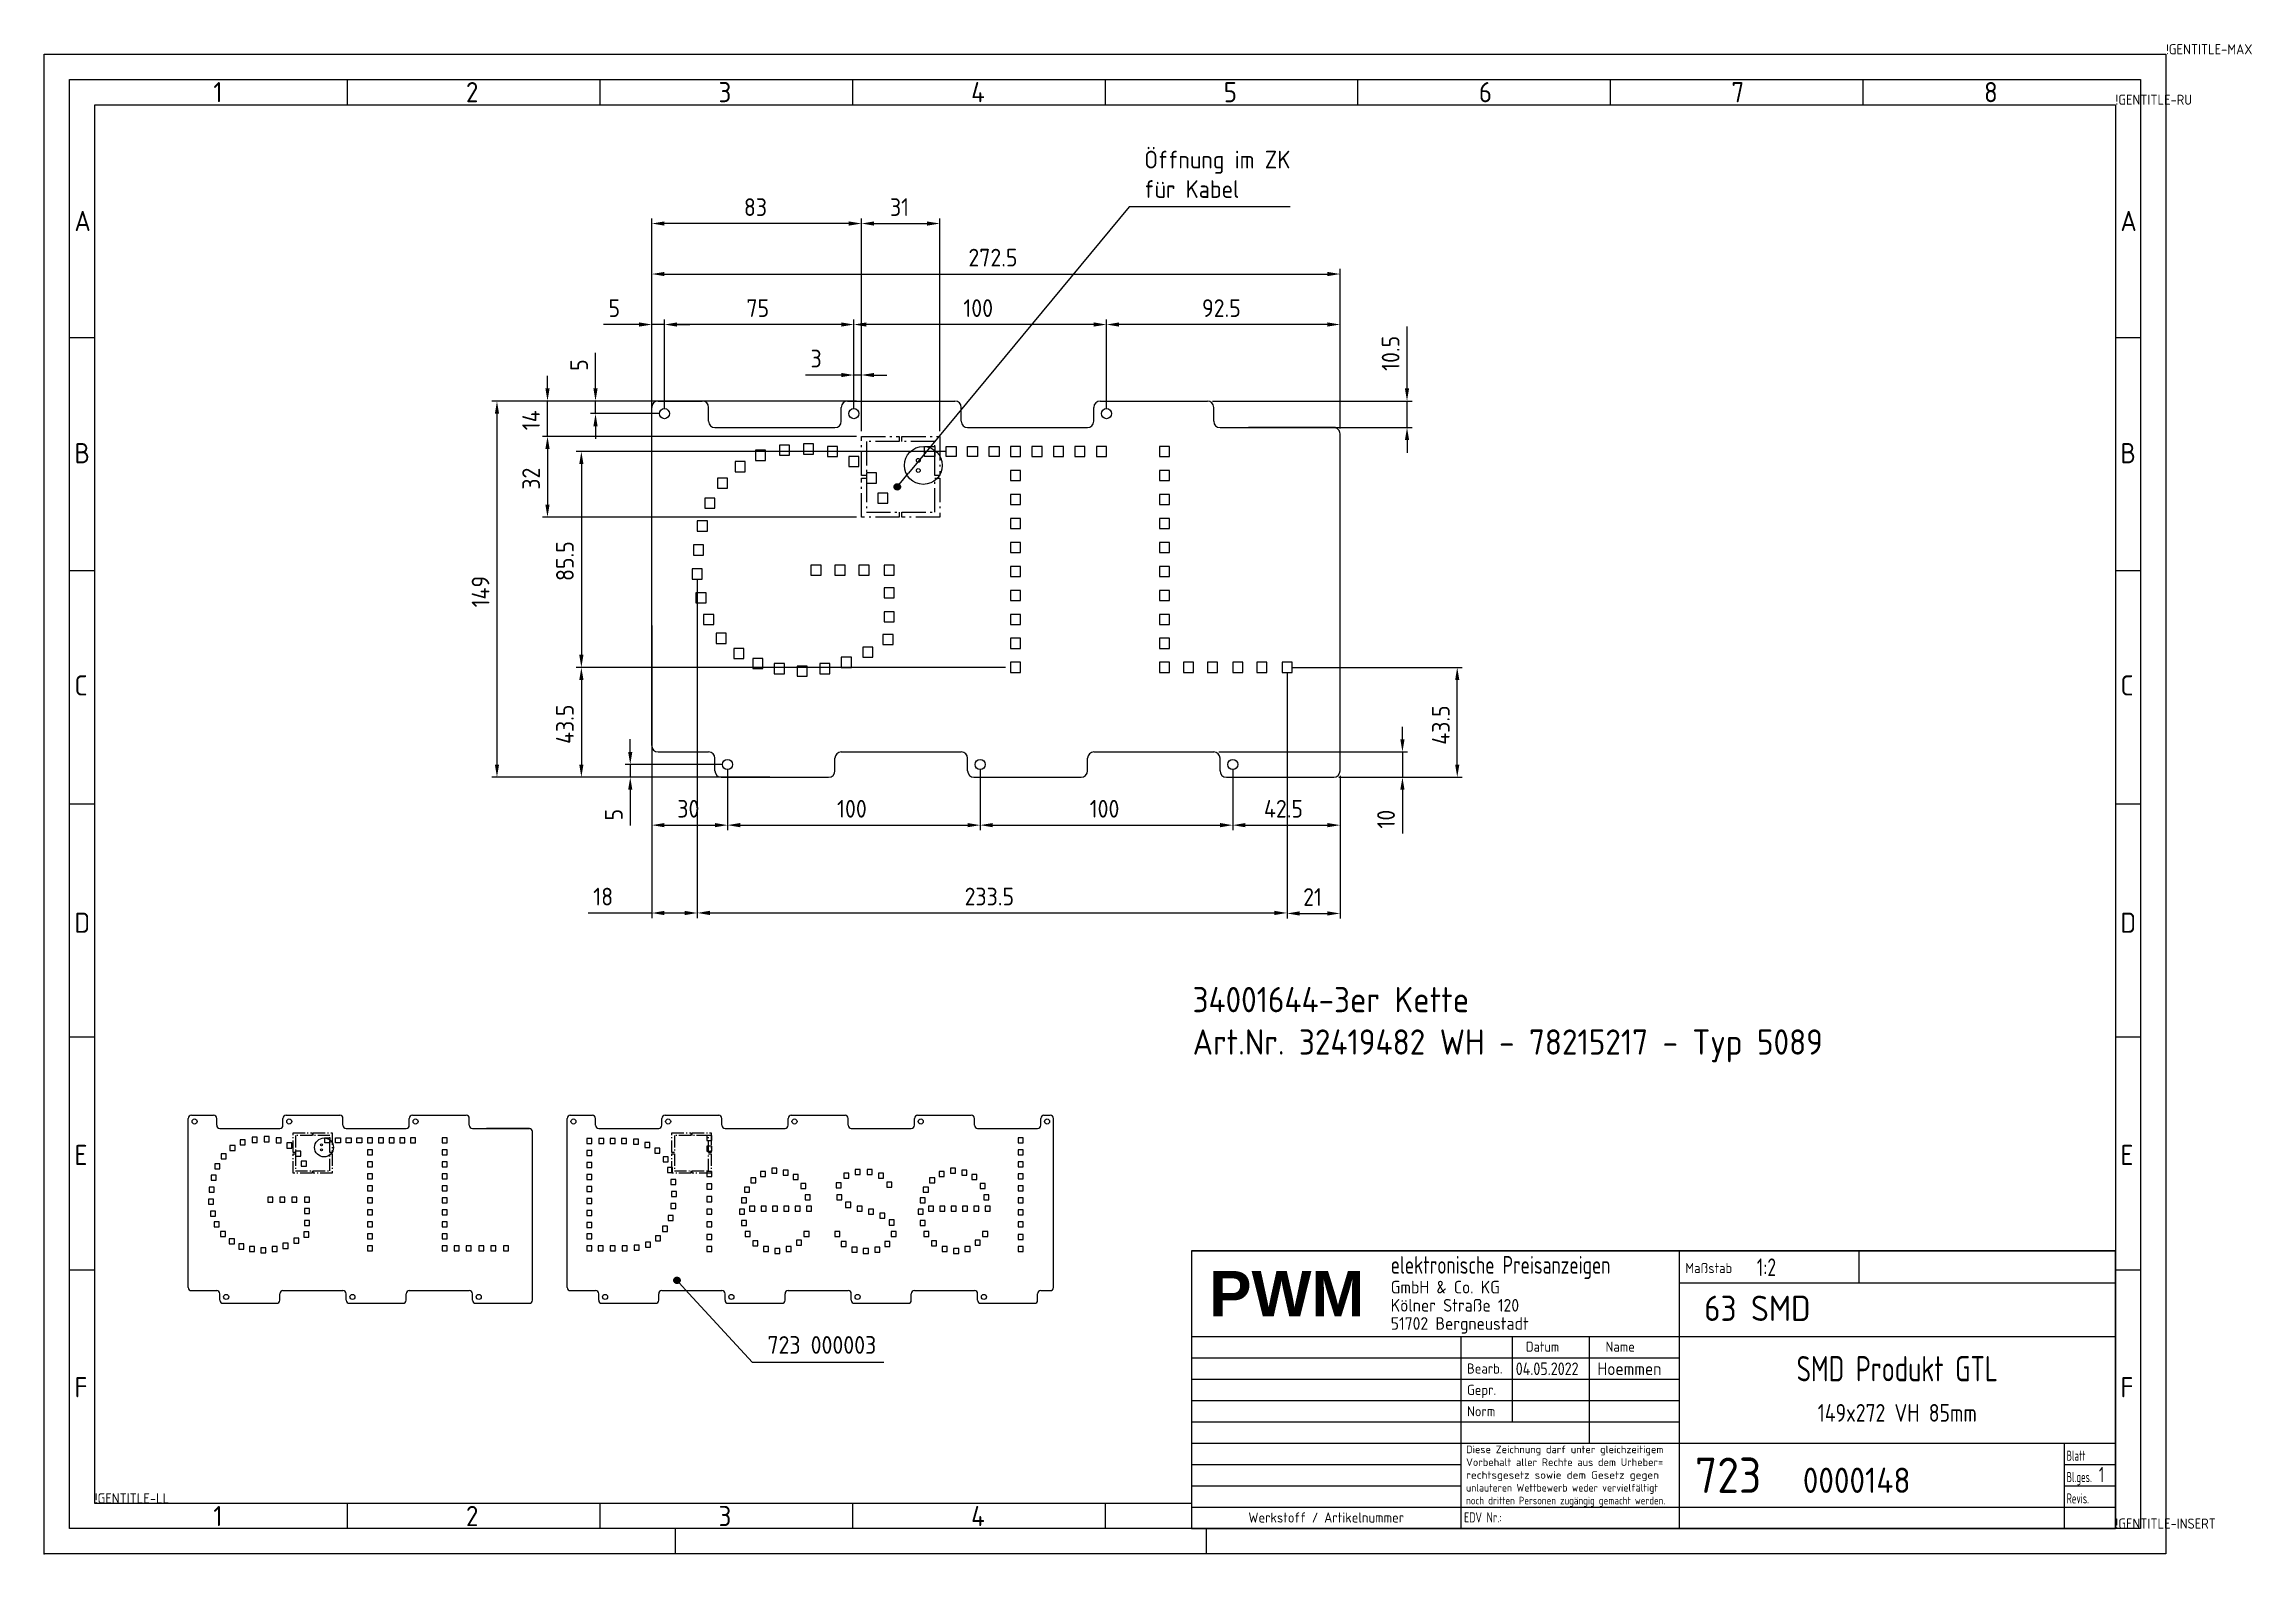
# Model space of a CAD drawing. Extents: x 0 to 874, y 0 to 598.
import ezdxf
from ezdxf.enums import TextEntityAlignment as Align

# ---------------------------------------------------------------- set-up
doc = ezdxf.new("R2010")
doc.units = 0
doc.header["$LTSCALE"] = 2
doc.linetypes.add('AM_DIN_G_W050', pattern=[13.75, 9.75, -1.5, 1, -1.5])
doc.linetypes.add('AM_DIN_G_W050X2', pattern=[6.875, 4.75, -0.875, 0.375, -0.875])
doc.layers.get('0').update_dxf_attribs({"linetype": 'CONTINUOUS'})
doc.layers.get('DEFPOINTS').update_dxf_attribs({"linetype": 'CONTINUOUS'})
for name, color, linetype in [('AM_0', 7, 'CONTINUOUS'), ('AM_4', 3, 'CONTINUOUS'), ('AM_5', 3, 'CONTINUOUS'), ('AM_6', 2, 'CONTINUOUS'), ('AM_7', 4, 'AM_DIN_G_W050'), ('AM_BOR', 7, 'CONTINUOUS'), ('RAHM2', 1, 'CONTINUOUS')]:
    doc.layers.add(name, color=color, linetype=linetype)
doc.styles.add('ACDINTS', font='isocp.shx', dxfattribs={"height": 1})
doc.styles.add('GENISO12', font='isocp.shx')
doc.styles.add('SANSSERIFBOLD', font='sasb____.pfb', dxfattribs={"width": 2, "height": 70})
doc.styles.get("Standard").update_dxf_attribs({"font": 'ISOCP.SHX'})
doc.styles.add('URHEBER', font='isocp.shx')
doc.dimstyles.get("Standard").update_dxf_attribs({"dimtxt": 0.18, "dimasz": 0.18, "dimexe": 0.18, "dimexo": 0.0625, "dimgap": 0.09, "dimtad": 0, "dimtih": 1, "dimtoh": 1, "dimzin": 0, "dimcen": 0.09, "dimazin": 3, "dimtfac": 1, "dimtofl": 0, "dimtmove": 0, "dimatfit": 3})

msp = doc.modelspace()

# ---------------------------------------------------------------- blocks, each defined once
blk = doc.blocks.new('GEN_A3')
at = {"layer": 'AM_0'}
for p, q in [((5, 292), (415, 292)), ((5, 5), (5, 292)), ((415, 292), (415, 5)), ((415, 5), (5, 5))]:
    blk.add_line(p, q, dxfattribs=at)
at = {"layer": 'AM_BOR', "color": 1}
for p, q in [((0, 297), (420, 297)), ((0, 0), (0, 297)), ((420, 297), (420, 0)), ((60, 292), (60, 287)), ((110, 292), (110, 287)), ((160, 292), (160, 287)), ((210, 292), (210, 287)), ((260, 292), (260, 287)), ((310, 292), (310, 287)), ((360, 292), (360, 287)), ((10, 287), (410, 287)), ((10, 10), (10, 287)), ((410, 287), (410, 5)), ((10, 240.83), (5, 240.83)), ((415, 240.83), (410, 240.83)), ((10, 194.664), (5, 194.664)), ((415, 194.664), (410, 194.664)), ((10, 148.498), (5, 148.498)), ((415, 148.498), (410, 148.498)), ((10, 102.332), (5, 102.332)), ((415, 102.332), (410, 102.332)), ((10, 56.166), (5, 56.166)), ((415, 56.166), (410, 56.166)), ((227.12, 10), (10, 10)), ((60, 10), (60, 5)), ((110, 10), (110, 5)), ((160, 10), (160, 5)), ((210, 10), (210, 5)), ((125, 0), (125, 5)), ((230, 5), (230, 0)), ((420, 0), (0, 0))]:
    blk.add_line(p, q, dxfattribs=at)
at = {"layer": 'AM_0'}
for s, p in [('!GENTITLE-MAX', (420, 297)), ('!GENTITLE-RU', (410, 287)), ('!GENTITLE-LL', (10, 10)), ('!GENTITLE-INSERT', (410, 5))]:
    blk.add_text(s, height=2, dxfattribs=at).set_placement(p)
at = {"layer": 'AM_BOR', "color": 1}
for s, p in [('1', (33.5, 287.5)), ('2', (83.5, 287.5)), ('3', (133.5, 287.5)), ('4', (183.5, 287.5)), ('5', (233.5, 287.5)), ('6', (284, 287.5)), ('7', (334, 287.5)), ('8', (384, 287.5)), ('A', (6, 262)), ('A', (411, 262)), ('B', (6, 216)), ('B', (411, 216)), ('C', (6, 170)), ('C', (411, 170)), ('D', (6, 123)), ('D', (411, 123)), ('E', (6, 77)), ('E', (411, 77)), ('F', (6, 31)), ('F', (411, 31)), ('1', (33.5, 5.5)), ('2', (83.5, 5.5)), ('3', (133.5, 5.5)), ('4', (183.5, 5.5))]:
    blk.add_text(s, height=4, dxfattribs=at).set_placement(p)
blk = doc.blocks.new('GENTIT-P')
at = {"layer": 'AM_0'}
for p, q in [((-182.88, 54.99), (0, 54.99)), ((0, 54.99), (0, 0))]:
    blk.add_line(p, q, dxfattribs=at)
blk.add_lwpolyline([(-182.88, 0), (0, 0), (0, 54.99), (-182.88, 54.99)], close=True, dxfattribs=at)
at = {"layer": 'AM_BOR', "color": 2}
for p, q in [((-86.36, 54.99), (-86.36, 4.23)), ((-182.88, 38.07), (0, 38.07)), ((-129.54, 38.07), (-129.54, 21.15)), ((-129.54, 21.15), (-129.54, 0)), ((-129.54, 16.92), (0, 16.92)), ((-86.36, 4.23), (-86.36, 0))]:
    blk.add_line(p, q, dxfattribs=at)
at = {"layer": 'AM_BOR', "color": 1}
for p, q in [((-50.8, 54.99), (-50.8, 48.66)), ((-86.36, 48.66), (0, 48.66)), ((-119.38, 38.07), (-119.38, 21.15)), ((-104.14, 38.07), (-104.14, 16.92)), ((-182.88, 33.84), (-86.36, 33.84)), ((-182.88, 29.61), (-86.36, 29.61)), ((-182.88, 25.38), (-86.36, 25.38)), ((-182.88, 21.15), (-129.54, 21.15)), ((-129.54, 21.15), (-86.36, 21.15)), ((-182.88, 16.92), (-129.54, 16.92)), ((-10.16, 16.92), (-10.16, 0)), ((-182.88, 12.69), (-129.54, 12.69)), ((-10.16, 12.69), (0, 12.69)), ((-182.88, 8.46), (-129.54, 8.46)), ((-10.16, 8.46), (0, 8.46)), ((-10.16, 8.46), (0, 8.46)), ((-182.88, 4.23), (0, 4.23))]:
    blk.add_line(p, q, dxfattribs=at)
at = {"layer": 'AM_BOR', "color": 2, "style": 'GENISO12', "width": 0.8}
blk.add_text('elektronische Preisanzeigen', height=3.5, dxfattribs=at).set_placement((-143.46, 50.48))
at = {"layer": 'AM_BOR', "color": 1}
for s, p in [('Maßstab', (-85.14, 50.6)), ('Bearb.', (-128.34, 30.71)), ('Gepr.', (-128.34, 26.48)), ('Norm', (-128.34, 22.25))]:
    blk.add_text(s, height=2, dxfattribs=at).set_placement(p)
at = {"layer": 'AM_BOR', "style": 'SANSSERIFBOLD'}
blk.add_text('PWM', height=9, dxfattribs=at).set_placement((-164.02, 46.53), align=Align.MIDDLE)
at = {"layer": 'AM_BOR', "color": 1, "style": 'GENISO12'}
for s, p in [('GmbH & Co. KG', (-143.44, 46.58)), ('Kölner Straße 120', (-143.44, 42.98)), ('51702 Bergneustadt', (-143.44, 39.38))]:
    blk.add_text(s, height=2.5, dxfattribs=at).set_placement(p)
at = {"layer": 'AM_BOR', "color": 1, "width": 0.983632}
blk.add_text('Datum', height=2, dxfattribs=at).set_placement((-113.39, 35.04), align=Align.CENTER)
at = {"layer": 'AM_BOR', "color": 1}
blk.add_text('Name', height=2, dxfattribs=at).set_placement((-95.12, 35.04), align=Align.RIGHT)
at = {"layer": 'AM_BOR', "color": 1, "style": 'URHEBER'}
for s, width, p in [('Vorbehalt aller Rechte aus dem Urheber=', 1.1, (-128.52, 12.41)), ('Diese Zeichnung darf unter gleichzeitigem', 1.1, (-128.52, 14.94)), ('unlauteren Wettbewerb weder vervielfältigt', 1.03, (-128.52, 7.34)), ('rechtsgesetz sowie dem Gesetz gegen', 1.18, (-128.52, 9.87)), ('noch dritten Personen zugängig gemacht werden.', 0.95, (-128.52, 4.81))]:
    blk.add_text(s, height=1.5, dxfattribs=dict(at, width=width)).set_placement(p)
at = {"layer": 'AM_BOR', "color": 1}
for s, width, p in [('Blatt', 0.7, (-9.66, 13.44)), ('Bl.ges.', 0.7, (-9.66, 9.21)), ('Revis.', 0.7, (-9.66, 4.98)), ('EDV Nr.:', 0.8, (-128.94, 1.22))]:
    blk.add_text(s, height=2, dxfattribs=dict(at, width=width)).set_placement(p)
blk.add_text('Werkstoff / Artikelnummer', height=2, dxfattribs=at).set_placement((-156.21, 1.2), align=Align.CENTER)
at = {"layer": 'AM_BOR', "color": 2, "width": 0.8}
blk.add_attdef('GEN-TITLE-SCA{5.42}', (-70.96, 50.01), '', height=3.5, dxfattribs=at)
at = {"layer": 'AM_BOR', "color": 1}
for tag, p in [('GEN-TITLE-DAT{5.44}', (-118.7, 30.41)), ('GEN-TITLE-NAME{5.5}', (-102.53, 30.41)), ('GEN-TITLE-CHKD{5.41}', (-118.55, 26.18)), ('GEN-TITLE-CHKM{5.5}', (-102.53, 26.18)), ('GEN-TITLE-NORM2{29.54}', (-56.05, 0.67))]:
    blk.add_attdef(tag, p, '', height=2.5, dxfattribs=at)
at = {"layer": 'AM_BOR', "width": 0.8}
blk.add_attdef('GEN-TITLE-DES2{16.35}', text='', height=5, dxfattribs=at).set_placement((-43.18, 29.17), align=Align.CENTER)
at = {"layer": 'AM_BOR', "color": 2}
for tag, height, width, p in [('GEN-TITLE-DES1{21.21}', 3.5, 0.9, (-43.18, 21.17)), ('GEN-TITLE-SHEET{2.62}', 3, 0.8, (-2.73, 13.44)), ('BL-GES{2.62}', 3, 0.8, (-2.73, 9.21)), ('GEN-TITLE-MAT2{2.62}', 3, 0.8, (-2.73, 4.98))]:
    blk.add_attdef(tag, text='', height=height, dxfattribs=dict(at, width=width)).set_placement(p, align=Align.CENTER)
at = {"layer": 'AM_BOR', "color": 140}
blk.add_attdef('GEN-TITLE-BG{13.37}', (-83.22, 7.07), '', height=7, dxfattribs=at)
at = {"layer": 'AM_BOR'}
blk.add_attdef('GEN-TITLE-NR{13.37}', (-61.87, 7.07), '', height=5, dxfattribs=at)
at = {"layer": 'AM_BOR', "color": 2}
blk.add_attdef('GEN-TITLE-MAT1{19.85}', text='', height=2.5, dxfattribs=at).set_placement((-156.25, 6.36), align=Align.MIDDLE)
at = {"layer": 'AM_BOR', "color": 1, "width": 0.7}
blk.add_attdef('GEN-TITLE-NORM1{14.84}', (-119.19, 1.22), '', height=2, dxfattribs=at)
at = {"layer": 'AM_BOR', "color": 1}
blk.add_attdef('GEN-TITLE-PLOT{2.94}', text='', height=2.5, dxfattribs=at).set_placement((-5.37, 0.67), align=Align.CENTER)
blk = doc.blocks.new('*U410')
at = {"layer": 'AM_5', "color": 2}
blk.add_text('5', height=7, dxfattribs=at).set_placement((223.42, 489.96))
blk = doc.blocks.new('*D44')
at = {"layer": 'AM_5'}
for p, q in [((235.56, 486.96), (221.47, 486.96)), ((240.56, 453.65), (240.56, 488.96)), ((245.56, 486.96), (240.56, 486.96)), ((245.56, 453.65), (245.56, 488.96)), ((250.56, 486.96), (255.56, 486.96))]:
    blk.add_line(p, q, dxfattribs=at)
for points in [[(235.56, 487.79), (235.56, 486.13), (240.56, 486.96)], [(250.56, 487.79), (250.56, 486.13), (245.56, 486.96)]]:
    blk.add_solid(points, dxfattribs=at)
at = {"layer": 'DEFPOINTS', "color": 0}
for p in [(240.56, 486.96), (240.56, 451.65), (245.56, 451.65)]:
    blk.add_point(p, dxfattribs=at)
at = {"layer": 'AM_0'}
blk.add_blockref('*U410', (0, 0), dxfattribs=at)
blk = doc.blocks.new('*U411')
at = {"layer": 'AM_5', "color": 2}
blk.add_text('5', height=7, rotation=90, dxfattribs=at).set_placement((215.28, 468.6))
blk = doc.blocks.new('*D45')
at = {"layer": 'AM_5'}
for p, q in [((218.28, 461.65), (218.28, 475.74)), ((247.08, 456.65), (216.28, 456.65)), ((218.28, 451.65), (218.28, 456.65)), ((243.56, 451.65), (216.28, 451.65)), ((218.28, 446.65), (218.28, 441.65))]:
    blk.add_line(p, q, dxfattribs=at)
for points in [[(217.45, 461.65), (219.11, 461.65), (218.28, 456.65)], [(217.45, 446.65), (219.11, 446.65), (218.28, 451.65)]]:
    blk.add_solid(points, dxfattribs=at)
at = {"layer": 'DEFPOINTS', "color": 0}
for p in [(249.08, 456.65), (218.28, 451.65), (245.56, 451.65)]:
    blk.add_point(p, dxfattribs=at)
at = {"layer": 'AM_0'}
blk.add_blockref('*U411', (0, 0), dxfattribs=at)
blk = doc.blocks.new('*U426')
at = {"layer": 'AM_5', "color": 2}
blk.add_text('85.5', height=7, rotation=90, dxfattribs=at).set_placement((209.68, 385.36))
blk = doc.blocks.new('*D46')
at = {"layer": 'AM_5'}
for p, q in [((357.06, 436.65), (210.68, 436.65)), ((212.68, 431.65), (212.68, 356.15)), ((254.06, 351.15), (210.68, 351.15))]:
    blk.add_line(p, q, dxfattribs=at)
for points in [[(211.85, 431.65), (213.52, 431.65), (212.68, 436.65)], [(211.85, 356.15), (213.52, 356.15), (212.68, 351.15)]]:
    blk.add_solid(points, dxfattribs=at)
at = {"layer": 'DEFPOINTS', "color": 0}
for p in [(359.06, 436.65), (212.68, 351.15), (256.06, 351.15)]:
    blk.add_point(p, dxfattribs=at)
at = {"layer": 'AM_0'}
blk.add_blockref('*U426', (0, 0), dxfattribs=at)
blk = doc.blocks.new('*U412')
at = {"layer": 'AM_5', "color": 2}
blk.add_text('14', height=7, rotation=90, dxfattribs=at).set_placement((196.27, 445.1))
blk = doc.blocks.new('*D47')
at = {"layer": 'AM_5'}
for p, q in [((199.27, 461.65), (199.27, 466.65)), ((321.56, 456.65), (197.27, 456.65)), ((199.27, 442.65), (199.27, 456.65)), ((321.56, 442.65), (197.27, 442.65)), ((199.27, 437.65), (199.27, 432.65))]:
    blk.add_line(p, q, dxfattribs=at)
for points in [[(198.44, 461.65), (200.1, 461.65), (199.27, 456.65)], [(198.44, 437.65), (200.1, 437.65), (199.27, 442.65)]]:
    blk.add_solid(points, dxfattribs=at)
at = {"layer": 'DEFPOINTS', "color": 0}
for p in [(199.27, 456.65), (323.56, 456.65), (323.56, 442.65)]:
    blk.add_point(p, dxfattribs=at)
at = {"layer": 'AM_0'}
blk.add_blockref('*U412', (0, 0), dxfattribs=at)
blk = doc.blocks.new('*U413')
at = {"layer": 'AM_5', "color": 2}
blk.add_text('32', height=7, rotation=90, dxfattribs=at).set_placement((196.27, 421.54))
blk = doc.blocks.new('*D48')
at = {"layer": 'AM_5'}
for p, q in [((321.56, 442.65), (197.27, 442.65)), ((199.27, 437.65), (199.27, 415.65)), ((321.56, 410.65), (197.27, 410.65))]:
    blk.add_line(p, q, dxfattribs=at)
for points in [[(198.44, 437.65), (200.1, 437.65), (199.27, 442.65)], [(198.44, 415.65), (200.1, 415.65), (199.27, 410.65)]]:
    blk.add_solid(points, dxfattribs=at)
at = {"layer": 'DEFPOINTS', "color": 0}
for p in [(323.56, 442.65), (199.27, 410.65), (323.56, 410.65)]:
    blk.add_point(p, dxfattribs=at)
at = {"layer": 'AM_0'}
blk.add_blockref('*U413', (0, 0), dxfattribs=at)
blk = doc.blocks.new('*U414')
at = {"layer": 'AM_5', "color": 2}
blk.add_text('149', height=7, rotation=90, dxfattribs=at).set_placement((176.27, 374.9))
blk = doc.blocks.new('*D49')
at = {"layer": 'AM_5'}
for p, q in [((249.81, 456.65), (177.27, 456.65)), ((179.27, 451.65), (179.27, 312.65)), ((287.31, 307.65), (177.27, 307.65))]:
    blk.add_line(p, q, dxfattribs=at)
for points in [[(178.44, 451.65), (180.1, 451.65), (179.27, 456.65)], [(178.44, 312.65), (180.1, 312.65), (179.27, 307.65)]]:
    blk.add_solid(points, dxfattribs=at)
at = {"layer": 'DEFPOINTS', "color": 0}
for p in [(251.81, 456.65), (179.27, 307.65), (289.31, 307.65)]:
    blk.add_point(p, dxfattribs=at)
at = {"layer": 'AM_0'}
blk.add_blockref('*U414', (0, 0), dxfattribs=at)
blk = doc.blocks.new('*U424')
at = {"layer": 'AM_5', "color": 2}
blk.add_text('43.5', height=7, rotation=90, dxfattribs=at).set_placement((209.68, 320.83))
blk = doc.blocks.new('*D50')
at = {"layer": 'AM_5'}
for p, q in [((380.56, 351.15), (210.68, 351.15)), ((212.68, 346.15), (212.68, 312.65)), ((287.31, 307.65), (210.68, 307.65))]:
    blk.add_line(p, q, dxfattribs=at)
for points in [[(211.85, 346.15), (213.52, 346.15), (212.68, 351.15)], [(211.85, 312.65), (213.52, 312.65), (212.68, 307.65)]]:
    blk.add_solid(points, dxfattribs=at)
at = {"layer": 'DEFPOINTS', "color": 0}
for p in [(382.56, 351.15), (212.68, 307.65), (289.31, 307.65)]:
    blk.add_point(p, dxfattribs=at)
at = {"layer": 'AM_0'}
blk.add_blockref('*U424', (0, 0), dxfattribs=at)
blk = doc.blocks.new('*U427')
at = {"layer": 'AM_5', "color": 2}
blk.add_text('18', height=7, dxfattribs=at).set_placement((217.36, 256.85))
blk = doc.blocks.new('*D51')
at = {"layer": 'AM_5'}
for p, q in [((258.56, 386.15), (258.56, 251.85)), ((240.56, 367.76), (240.56, 251.85)), ((240.56, 253.85), (215.41, 253.85)), ((253.56, 253.85), (245.56, 253.85))]:
    blk.add_line(p, q, dxfattribs=at)
for points in [[(245.56, 254.69), (245.56, 253.02), (240.56, 253.85)], [(253.56, 254.69), (253.56, 253.02), (258.56, 253.85)]]:
    blk.add_solid(points, dxfattribs=at)
at = {"layer": 'DEFPOINTS', "color": 0}
for p in [(258.56, 388.15), (240.56, 369.76), (258.56, 253.85)]:
    blk.add_point(p, dxfattribs=at)
at = {"layer": 'AM_0'}
blk.add_blockref('*U427', (0, 0), dxfattribs=at)
blk = doc.blocks.new('*U415')
at = {"layer": 'AM_5', "color": 2}
blk.add_text('5', height=7, rotation=90, dxfattribs=at).set_placement((229.03, 290.51))
blk = doc.blocks.new('*D52')
at = {"layer": 'AM_5'}
for p, q in [((232.03, 317.65), (232.03, 322.65)), ((268.56, 312.65), (230.03, 312.65)), ((287.31, 307.65), (230.03, 307.65)), ((232.03, 312.65), (232.03, 307.65)), ((232.03, 302.65), (232.03, 288.56))]:
    blk.add_line(p, q, dxfattribs=at)
for points in [[(231.2, 317.65), (232.86, 317.65), (232.03, 312.65)], [(231.2, 302.65), (232.86, 302.65), (232.03, 307.65)]]:
    blk.add_solid(points, dxfattribs=at)
at = {"layer": 'DEFPOINTS', "color": 0}
for p in [(232.03, 312.65), (270.56, 312.65), (289.31, 307.65)]:
    blk.add_point(p, dxfattribs=at)
at = {"layer": 'AM_0'}
blk.add_blockref('*U415', (0, 0), dxfattribs=at)
blk = doc.blocks.new('*U435')
at = {"layer": 'AM_5', "color": 2}
blk.add_text('233.5', height=7, dxfattribs=at).set_placement((364.41, 256.88))
blk = doc.blocks.new('*D53')
at = {"layer": 'AM_5'}
for p, q in [((258.56, 386.15), (258.56, 251.88)), ((492.06, 349.15), (492.06, 251.88)), ((263.56, 253.88), (487.06, 253.88))]:
    blk.add_line(p, q, dxfattribs=at)
for points in [[(263.56, 254.72), (263.56, 253.05), (258.56, 253.88)], [(487.06, 254.72), (487.06, 253.05), (492.06, 253.88)]]:
    blk.add_solid(points, dxfattribs=at)
at = {"layer": 'DEFPOINTS', "color": 0}
for p in [(258.56, 388.15), (492.06, 351.15), (492.06, 253.88)]:
    blk.add_point(p, dxfattribs=at)
at = {"layer": 'AM_0'}
blk.add_blockref('*U435', (0, 0), dxfattribs=at)
blk = doc.blocks.new('*U416')
at = {"layer": 'AM_5', "color": 2}
blk.add_text('30', height=7, dxfattribs=at).set_placement((250.66, 291.65))
blk = doc.blocks.new('*D54')
at = {"layer": 'AM_5'}
for p, q in [((240.56, 328.7), (240.56, 286.65)), ((270.56, 310.65), (270.56, 286.65)), ((245.56, 288.65), (265.56, 288.65))]:
    blk.add_line(p, q, dxfattribs=at)
for points in [[(245.56, 289.49), (245.56, 287.82), (240.56, 288.65)], [(265.56, 289.49), (265.56, 287.82), (270.56, 288.65)]]:
    blk.add_solid(points, dxfattribs=at)
at = {"layer": 'DEFPOINTS', "color": 0}
for p in [(240.56, 330.7), (270.56, 312.65), (270.56, 288.65)]:
    blk.add_point(p, dxfattribs=at)
at = {"layer": 'AM_0'}
blk.add_blockref('*U416', (0, 0), dxfattribs=at)
blk = doc.blocks.new('*U417')
at = {"layer": 'AM_5', "color": 2}
blk.add_text('100', height=7, dxfattribs=at).set_placement((313.91, 291.65))
blk = doc.blocks.new('*D55')
at = {"layer": 'AM_5'}
for p, q in [((270.56, 310.65), (270.56, 286.65)), ((370.56, 310.65), (370.56, 286.65)), ((275.56, 288.65), (365.56, 288.65))]:
    blk.add_line(p, q, dxfattribs=at)
for points in [[(275.56, 289.49), (275.56, 287.82), (270.56, 288.65)], [(365.56, 289.49), (365.56, 287.82), (370.56, 288.65)]]:
    blk.add_solid(points, dxfattribs=at)
at = {"layer": 'DEFPOINTS', "color": 0}
for p in [(270.56, 312.65), (370.56, 312.65), (370.56, 288.65)]:
    blk.add_point(p, dxfattribs=at)
at = {"layer": 'AM_0'}
blk.add_blockref('*U417', (0, 0), dxfattribs=at)
blk = doc.blocks.new('*U418')
at = {"layer": 'AM_5', "color": 2}
blk.add_text('100', height=7, dxfattribs=at).set_placement((413.91, 291.65))
blk = doc.blocks.new('*D56')
at = {"layer": 'AM_5'}
for p, q in [((370.56, 310.65), (370.56, 286.65)), ((470.56, 310.65), (470.56, 286.65)), ((375.56, 288.65), (465.56, 288.65))]:
    blk.add_line(p, q, dxfattribs=at)
for points in [[(375.56, 289.49), (375.56, 287.82), (370.56, 288.65)], [(465.56, 289.49), (465.56, 287.82), (470.56, 288.65)]]:
    blk.add_solid(points, dxfattribs=at)
at = {"layer": 'DEFPOINTS', "color": 0}
for p in [(370.56, 312.65), (470.56, 312.65), (470.56, 288.65)]:
    blk.add_point(p, dxfattribs=at)
at = {"layer": 'AM_0'}
blk.add_blockref('*U418', (0, 0), dxfattribs=at)
blk = doc.blocks.new('*U432')
at = {"layer": 'AM_5', "color": 2}
blk.add_text('42.5', height=7, dxfattribs=at).set_placement((482.92, 291.65))
blk = doc.blocks.new('*D57')
at = {"layer": 'AM_5'}
for p, q in [((470.56, 310.65), (470.56, 286.65)), ((513.07, 308.15), (513.07, 286.65)), ((475.56, 288.65), (508.07, 288.65))]:
    blk.add_line(p, q, dxfattribs=at)
for points in [[(475.56, 289.49), (475.56, 287.82), (470.56, 288.65)], [(508.07, 289.49), (508.07, 287.82), (513.07, 288.65)]]:
    blk.add_solid(points, dxfattribs=at)
at = {"layer": 'DEFPOINTS', "color": 0}
for p in [(470.56, 312.65), (513.07, 310.15), (513.07, 288.65)]:
    blk.add_point(p, dxfattribs=at)
at = {"layer": 'AM_0'}
blk.add_blockref('*U432', (0, 0), dxfattribs=at)
blk = doc.blocks.new('*U437')
at = {"layer": 'AM_5', "color": 2}
blk.add_text('43.5', height=7, rotation=90, dxfattribs=at).set_placement((556.44, 320.51))
blk = doc.blocks.new('*D58')
at = {"layer": 'AM_5'}
for p, q in [((494.06, 351.15), (561.44, 351.15)), ((559.44, 312.65), (559.44, 346.15)), ((512.54, 307.65), (561.44, 307.65))]:
    blk.add_line(p, q, dxfattribs=at)
for points in [[(558.61, 346.15), (560.28, 346.15), (559.44, 351.15)], [(558.61, 312.65), (560.28, 312.65), (559.44, 307.65)]]:
    blk.add_solid(points, dxfattribs=at)
at = {"layer": 'DEFPOINTS', "color": 0}
for p in [(492.06, 351.15), (559.44, 351.15), (510.54, 307.65)]:
    blk.add_point(p, dxfattribs=at)
at = {"layer": 'AM_0'}
blk.add_blockref('*U437', (0, 0), dxfattribs=at)
blk = doc.blocks.new('*U433')
at = {"layer": 'AM_5', "color": 2}
blk.add_text('10', height=7, rotation=90, dxfattribs=at).set_placement((534.75, 287.3))
blk = doc.blocks.new('*D59')
at = {"layer": 'AM_5'}
for p, q in [((537.75, 322.65), (537.75, 327.65)), ((465.06, 317.65), (539.75, 317.65)), ((537.75, 317.65), (537.75, 307.65)), ((512.54, 307.65), (539.75, 307.65)), ((537.75, 302.65), (537.75, 285.35))]:
    blk.add_line(p, q, dxfattribs=at)
for points in [[(536.91, 322.65), (538.58, 322.65), (537.75, 317.65)], [(536.91, 302.65), (538.58, 302.65), (537.75, 307.65)]]:
    blk.add_solid(points, dxfattribs=at)
at = {"layer": 'DEFPOINTS', "color": 0}
for p in [(463.06, 317.65), (510.54, 307.65), (537.75, 307.65)]:
    blk.add_point(p, dxfattribs=at)
at = {"layer": 'AM_0'}
blk.add_blockref('*U433', (0, 0), dxfattribs=at)
blk = doc.blocks.new('*U434')
at = {"layer": 'AM_5', "color": 2}
blk.add_text('10.5', height=7, rotation=90, dxfattribs=at).set_placement((536.56, 468.6))
blk = doc.blocks.new('*D60')
at = {"layer": 'AM_5'}
for p, q in [((539.56, 461.65), (539.56, 486.24)), ((462.56, 456.65), (541.56, 456.65)), ((539.56, 446.15), (539.56, 456.65)), ((502.56, 446.15), (541.56, 446.15)), ((539.56, 441.15), (539.56, 436.15))]:
    blk.add_line(p, q, dxfattribs=at)
for points in [[(538.72, 461.65), (540.39, 461.65), (539.56, 456.65)], [(538.72, 441.15), (540.39, 441.15), (539.56, 446.15)]]:
    blk.add_solid(points, dxfattribs=at)
at = {"layer": 'DEFPOINTS', "color": 0}
for p in [(460.56, 456.65), (539.56, 456.65), (500.56, 446.15)]:
    blk.add_point(p, dxfattribs=at)
at = {"layer": 'AM_0'}
blk.add_blockref('*U434', (0, 0), dxfattribs=at)
blk = doc.blocks.new('*U430')
at = {"layer": 'AM_5', "color": 2}
blk.add_text('92.5', height=7, dxfattribs=at).set_placement((458.39, 489.96))
blk = doc.blocks.new('*D62')
at = {"layer": 'AM_5'}
for p, q in [((420.56, 453.65), (420.56, 488.96)), ((508.06, 486.96), (425.56, 486.96)), ((513.06, 445.76), (513.06, 488.96))]:
    blk.add_line(p, q, dxfattribs=at)
for points in [[(425.56, 487.79), (425.56, 486.13), (420.56, 486.96)], [(508.06, 487.79), (508.06, 486.13), (513.06, 486.96)]]:
    blk.add_solid(points, dxfattribs=at)
at = {"layer": 'DEFPOINTS', "color": 0}
for p in [(420.56, 486.96), (420.56, 451.65), (513.06, 443.76)]:
    blk.add_point(p, dxfattribs=at)
at = {"layer": 'AM_0'}
blk.add_blockref('*U430', (0, 0), dxfattribs=at)
blk = doc.blocks.new('*U419')
at = {"layer": 'AM_5', "color": 2}
blk.add_text('100', height=7, dxfattribs=at).set_placement((363.91, 489.96))
blk = doc.blocks.new('*D63')
at = {"layer": 'AM_5'}
for p, q in [((320.56, 453.65), (320.56, 488.96)), ((415.56, 486.96), (325.56, 486.96)), ((420.56, 453.65), (420.56, 488.96))]:
    blk.add_line(p, q, dxfattribs=at)
for points in [[(325.56, 487.79), (325.56, 486.13), (320.56, 486.96)], [(415.56, 487.79), (415.56, 486.13), (420.56, 486.96)]]:
    blk.add_solid(points, dxfattribs=at)
at = {"layer": 'DEFPOINTS', "color": 0}
for p in [(320.56, 486.96), (320.56, 451.65), (420.56, 451.65)]:
    blk.add_point(p, dxfattribs=at)
at = {"layer": 'AM_0'}
blk.add_blockref('*U419', (0, 0), dxfattribs=at)
blk = doc.blocks.new('*U420')
at = {"layer": 'AM_5', "color": 2}
blk.add_text('75', height=7, dxfattribs=at).set_placement((278.02, 489.96))
blk = doc.blocks.new('*D64')
at = {"layer": 'AM_5'}
for p, q in [((245.56, 453.65), (245.56, 488.96)), ((315.56, 486.96), (250.56, 486.96)), ((320.56, 453.65), (320.56, 488.96))]:
    blk.add_line(p, q, dxfattribs=at)
for points in [[(250.56, 487.79), (250.56, 486.13), (245.56, 486.96)], [(315.56, 487.79), (315.56, 486.13), (320.56, 486.96)]]:
    blk.add_solid(points, dxfattribs=at)
at = {"layer": 'DEFPOINTS', "color": 0}
for p in [(245.56, 486.96), (245.56, 451.65), (320.56, 451.65)]:
    blk.add_point(p, dxfattribs=at)
at = {"layer": 'AM_0'}
blk.add_blockref('*U420', (0, 0), dxfattribs=at)
blk = doc.blocks.new('*U421')
at = {"layer": 'AM_5', "color": 2}
blk.add_text('3', height=7, dxfattribs=at).set_placement((303.42, 469.96))
blk = doc.blocks.new('*D65')
at = {"layer": 'AM_5'}
for p, q in [((315.56, 466.96), (301.47, 466.96)), ((320.56, 453.65), (320.56, 468.96)), ((323.56, 466.96), (320.56, 466.96)), ((323.56, 444.65), (323.56, 468.96)), ((328.56, 466.96), (333.56, 466.96))]:
    blk.add_line(p, q, dxfattribs=at)
for points in [[(315.56, 467.79), (315.56, 466.13), (320.56, 466.96)], [(328.56, 467.79), (328.56, 466.13), (323.56, 466.96)]]:
    blk.add_solid(points, dxfattribs=at)
at = {"layer": 'DEFPOINTS', "color": 0}
for p in [(320.56, 466.96), (320.56, 451.65), (323.56, 442.65)]:
    blk.add_point(p, dxfattribs=at)
at = {"layer": 'AM_0'}
blk.add_blockref('*U421', (0, 0), dxfattribs=at)
blk = doc.blocks.new('*U431')
at = {"layer": 'AM_5', "color": 2}
blk.add_text('272.5', height=7, dxfattribs=at).set_placement((365.91, 509.96))
blk = doc.blocks.new('*D66')
at = {"layer": 'AM_5'}
for p, q in [((240.56, 432.09), (240.56, 508.96)), ((245.56, 506.96), (508.06, 506.96)), ((513.06, 445.76), (513.06, 508.96))]:
    blk.add_line(p, q, dxfattribs=at)
for points in [[(245.56, 507.79), (245.56, 506.13), (240.56, 506.96)], [(508.06, 507.79), (508.06, 506.13), (513.06, 506.96)]]:
    blk.add_solid(points, dxfattribs=at)
at = {"layer": 'DEFPOINTS', "color": 0}
for p in [(513.06, 506.96), (513.06, 443.76), (240.56, 430.09)]:
    blk.add_point(p, dxfattribs=at)
at = {"layer": 'AM_0'}
blk.add_blockref('*U431', (0, 0), dxfattribs=at)
blk = doc.blocks.new('*U422')
at = {"layer": 'AM_5', "color": 2}
blk.add_text('83', height=7, dxfattribs=at).set_placement((277.02, 529.96))
blk = doc.blocks.new('*D67')
at = {"layer": 'AM_5'}
for p, q in [((240.56, 444.65), (240.56, 528.96)), ((318.56, 526.96), (245.56, 526.96)), ((323.56, 444.65), (323.56, 528.96))]:
    blk.add_line(p, q, dxfattribs=at)
for points in [[(245.56, 527.79), (245.56, 526.13), (240.56, 526.96)], [(318.56, 527.79), (318.56, 526.13), (323.56, 526.96)]]:
    blk.add_solid(points, dxfattribs=at)
at = {"layer": 'DEFPOINTS', "color": 0}
for p in [(240.56, 526.96), (240.56, 442.65), (323.56, 442.65)]:
    blk.add_point(p, dxfattribs=at)
at = {"layer": 'AM_0'}
blk.add_blockref('*U422', (0, 0), dxfattribs=at)
blk = doc.blocks.new('*U423')
at = {"layer": 'AM_5', "color": 2}
blk.add_text('31', height=7, dxfattribs=at).set_placement((334.86, 529.96))
blk = doc.blocks.new('*D68')
at = {"layer": 'AM_5'}
for p, q in [((323.56, 444.65), (323.56, 528.96)), ((328.56, 526.96), (349.56, 526.96)), ((354.56, 444.65), (354.56, 528.96))]:
    blk.add_line(p, q, dxfattribs=at)
for points in [[(328.56, 527.79), (328.56, 526.13), (323.56, 526.96)], [(349.56, 527.79), (349.56, 526.13), (354.56, 526.96)]]:
    blk.add_solid(points, dxfattribs=at)
at = {"layer": 'DEFPOINTS', "color": 0}
for p in [(354.56, 526.96), (323.56, 442.65), (354.56, 442.65)]:
    blk.add_point(p, dxfattribs=at)
at = {"layer": 'AM_0'}
blk.add_blockref('*U423', (0, 0), dxfattribs=at)
blk = doc.blocks.new('*U439')
at = {"layer": 'AM_5', "linetype": 'CONTINUOUS'}
for p, q in [((336.5, 422.77), (336.52, 422.89)), ((336.5, 422.66), (336.5, 422.77)), ((336.5, 422.54), (336.5, 422.66)), ((336.52, 422.42), (336.5, 422.54)), ((336.52, 422.89), (336.55, 423.01)), ((336.55, 422.3), (336.52, 422.42)), ((336.55, 423.01), (336.59, 423.12)), ((336.59, 422.19), (336.55, 422.3)), ((336.59, 423.12), (336.63, 423.23)), ((336.63, 422.08), (336.59, 422.19)), ((336.63, 423.23), (336.7, 423.33)), ((336.7, 421.98), (336.63, 422.08)), ((336.7, 423.33), (336.76, 423.43)), ((336.76, 421.88), (336.7, 421.98)), ((336.76, 423.43), (336.85, 423.52)), ((336.85, 421.79), (336.76, 421.88)), ((336.85, 423.52), (336.93, 423.6)), ((336.93, 421.71), (336.85, 421.79)), ((336.93, 423.6), (337.03, 423.67)), ((337.03, 421.64), (336.93, 421.71)), ((337.03, 423.67), (337.12, 423.74)), ((337.12, 421.57), (337.03, 421.64)), ((337.12, 423.74), (337.24, 423.79)), ((337.24, 421.52), (337.12, 421.57)), ((337.24, 423.79), (337.34, 423.84)), ((337.34, 421.47), (337.24, 421.52)), ((337.34, 423.84), (337.47, 423.87)), ((337.47, 421.44), (337.34, 421.47)), ((337.47, 423.87), (337.57, 423.89)), ((337.57, 421.42), (337.47, 421.44)), ((337.57, 423.89), (337.8, 423.9)), ((337.8, 421.41), (337.57, 421.42)), ((337.8, 423.9), (337.88, 423.89)), ((337.88, 421.42), (337.8, 421.41)), ((337.88, 423.89), (338.04, 423.87)), ((338.04, 421.44), (337.88, 421.42)), ((338.04, 423.87), (338.14, 423.84)), ((338.14, 421.47), (338.04, 421.44)), ((338.14, 423.84), (338.26, 423.79)), ((338.26, 421.52), (338.14, 421.47)), ((338.26, 423.79), (338.36, 423.74)), ((338.36, 421.57), (338.26, 421.52)), ((338.36, 423.74), (338.47, 423.67)), ((338.47, 421.64), (338.36, 421.57)), ((338.47, 423.67), (338.56, 423.6)), ((338.56, 421.71), (338.47, 421.64)), ((338.56, 423.6), (338.65, 423.52)), ((338.65, 421.79), (338.56, 421.71)), ((338.65, 423.52), (338.72, 423.43)), ((338.72, 421.88), (338.65, 421.79)), ((338.72, 423.43), (338.8, 423.33)), ((338.8, 421.98), (338.72, 421.88)), ((338.8, 423.33), (338.85, 423.23)), ((338.85, 422.08), (338.8, 421.98)), ((338.85, 423.23), (338.91, 423.12)), ((338.91, 422.19), (338.85, 422.08)), ((338.91, 423.12), (338.94, 423.01)), ((338.94, 422.3), (338.91, 422.19)), ((338.94, 423.01), (338.97, 422.89)), ((338.97, 422.42), (338.94, 422.3)), ((338.97, 422.89), (338.98, 422.77)), ((338.98, 422.54), (338.97, 422.42)), ((338.98, 422.77), (339, 422.66)), ((339, 422.66), (338.98, 422.54))]:
    blk.add_line(p, q, dxfattribs=at)
at = {"layer": 'AM_5', "linetype": 'CONTINUOUS', "extrusion": (0, 0, -1)}
for points in [[(-336.52, 422.89), (-338.98, 422.77), (-336.5, 422.77)], [(-336.5, 422.77), (-339, 422.66), (-336.5, 422.66)], [(-336.5, 422.77), (-338.98, 422.77), (-339, 422.66)], [(-336.5, 422.66), (-338.98, 422.54), (-336.5, 422.54)], [(-336.5, 422.66), (-339, 422.66), (-338.98, 422.54)], [(-336.5, 422.54), (-338.97, 422.42), (-336.52, 422.42)], [(-336.5, 422.54), (-338.98, 422.54), (-338.97, 422.42)], [(-336.55, 423.01), (-338.97, 422.89), (-336.52, 422.89)], [(-336.52, 422.89), (-338.97, 422.89), (-338.98, 422.77)], [(-336.52, 422.42), (-338.94, 422.3), (-336.55, 422.3)], [(-336.52, 422.42), (-338.97, 422.42), (-338.94, 422.3)], [(-336.59, 423.12), (-338.94, 423.01), (-336.55, 423.01)], [(-336.55, 423.01), (-338.94, 423.01), (-338.97, 422.89)], [(-336.55, 422.3), (-338.91, 422.19), (-336.59, 422.19)], [(-336.55, 422.3), (-338.94, 422.3), (-338.91, 422.19)], [(-336.63, 423.23), (-338.91, 423.12), (-336.59, 423.12)], [(-336.59, 423.12), (-338.91, 423.12), (-338.94, 423.01)], [(-336.59, 422.19), (-338.85, 422.08), (-336.63, 422.08)], [(-336.59, 422.19), (-338.91, 422.19), (-338.85, 422.08)], [(-336.7, 423.33), (-338.85, 423.23), (-336.63, 423.23)], [(-336.63, 423.23), (-338.85, 423.23), (-338.91, 423.12)], [(-336.63, 422.08), (-338.8, 421.98), (-336.7, 421.98)], [(-336.63, 422.08), (-338.85, 422.08), (-338.8, 421.98)], [(-336.76, 423.43), (-338.8, 423.33), (-336.7, 423.33)], [(-336.7, 423.33), (-338.8, 423.33), (-338.85, 423.23)], [(-336.7, 421.98), (-338.72, 421.88), (-336.76, 421.88)], [(-336.7, 421.98), (-338.8, 421.98), (-338.72, 421.88)], [(-336.85, 423.52), (-338.72, 423.43), (-336.76, 423.43)], [(-336.76, 423.43), (-338.72, 423.43), (-338.8, 423.33)], [(-336.76, 421.88), (-338.65, 421.79), (-336.85, 421.79)], [(-336.76, 421.88), (-338.72, 421.88), (-338.65, 421.79)], [(-336.93, 423.6), (-338.65, 423.52), (-336.85, 423.52)], [(-336.85, 423.52), (-338.65, 423.52), (-338.72, 423.43)], [(-336.85, 421.79), (-338.56, 421.71), (-336.93, 421.71)], [(-336.85, 421.79), (-338.65, 421.79), (-338.56, 421.71)], [(-337.03, 423.67), (-338.56, 423.6), (-336.93, 423.6)], [(-336.93, 423.6), (-338.56, 423.6), (-338.65, 423.52)], [(-336.93, 421.71), (-338.47, 421.64), (-337.03, 421.64)], [(-336.93, 421.71), (-338.56, 421.71), (-338.47, 421.64)], [(-337.12, 423.74), (-338.47, 423.67), (-337.03, 423.67)], [(-337.03, 423.67), (-338.47, 423.67), (-338.56, 423.6)], [(-337.03, 421.64), (-338.36, 421.57), (-337.12, 421.57)], [(-337.03, 421.64), (-338.47, 421.64), (-338.36, 421.57)], [(-337.24, 423.79), (-338.36, 423.74), (-337.12, 423.74)], [(-337.12, 423.74), (-338.36, 423.74), (-338.47, 423.67)], [(-337.12, 421.57), (-338.26, 421.52), (-337.24, 421.52)], [(-337.12, 421.57), (-338.36, 421.57), (-338.26, 421.52)], [(-337.34, 423.84), (-338.26, 423.79), (-337.24, 423.79)], [(-337.24, 423.79), (-338.26, 423.79), (-338.36, 423.74)], [(-337.24, 421.52), (-338.14, 421.47), (-337.34, 421.47)], [(-337.24, 421.52), (-338.26, 421.52), (-338.14, 421.47)], [(-337.47, 423.87), (-338.14, 423.84), (-337.34, 423.84)], [(-337.34, 423.84), (-338.14, 423.84), (-338.26, 423.79)], [(-337.34, 421.47), (-338.04, 421.44), (-337.47, 421.44)], [(-337.34, 421.47), (-338.14, 421.47), (-338.04, 421.44)], [(-337.57, 423.89), (-338.04, 423.87), (-337.47, 423.87)], [(-337.47, 423.87), (-338.04, 423.87), (-338.14, 423.84)], [(-337.47, 421.44), (-337.88, 421.42), (-337.57, 421.42)], [(-337.47, 421.44), (-338.04, 421.44), (-337.88, 421.42)], [(-337.8, 423.9), (-337.88, 423.89), (-337.57, 423.89)], [(-337.57, 423.89), (-337.88, 423.89), (-338.04, 423.87)], [(-337.57, 421.42), (-337.88, 421.42), (-337.8, 421.41)]]:
    blk.add_solid(points, dxfattribs=at)
blk = doc.blocks.new('*U440')
at = {"layer": 'AM_5', "color": 2, "style": 'ACDINTS'}
for s, p in [('Öffnung im ZK', (435.54, 548.78)), ('für Kabel', (435.54, 537.11))]:
    blk.add_text(s, height=7, dxfattribs=at).set_placement(p)
blk = doc.blocks.new('*S234')
at = {"layer": 'AM_5'}
for p, q in [((429.59, 533.61), (342.21, 428.05)), ((493.32, 533.61), (429.59, 533.61))]:
    blk.add_line(p, q, dxfattribs=at)
at = {"layer": 'AM_5', "linetype": 'CONTINUOUS'}
blk.add_line((338.54, 423.62), (342.21, 428.05), dxfattribs=at)
at = {"layer": 'AM_0'}
blk.add_blockref('*U440', (0, 0), dxfattribs=at)
at = {"layer": 'AM_5', "linetype": 'CONTINUOUS'}
blk.add_blockref('*U439', (0, 0), dxfattribs=at)
blk = doc.blocks.new('*U428')
at = {"layer": 'AM_6'}
blk.add_text('Art.Nr. 32419482 WH - 78215217 - Typ 5089', height=10, dxfattribs=at).set_placement((454.69, 197.75))
blk = doc.blocks.new('*U429')
at = {"layer": 'AM_6', "color": 2}
blk.add_text('34001644-3er Kette', height=10, dxfattribs=at).set_placement((454.66, 214.54))
blk = doc.blocks.new('*U441')
at = {"layer": 'AM_5', "linetype": 'CONTINUOUS'}
for p, q in [((249.3, 108.45), (249.32, 108.57)), ((249.3, 108.33), (249.3, 108.45)), ((249.3, 108.21), (249.3, 108.33)), ((249.32, 108.1), (249.3, 108.21)), ((249.32, 108.57), (249.34, 108.69)), ((249.34, 107.98), (249.32, 108.1)), ((249.34, 108.69), (249.39, 108.8)), ((249.39, 107.87), (249.34, 107.98)), ((249.39, 108.8), (249.43, 108.91)), ((249.43, 107.76), (249.39, 107.87)), ((249.43, 108.91), (249.5, 109.01)), ((249.5, 107.66), (249.43, 107.76)), ((249.5, 109.01), (249.56, 109.11)), ((249.56, 107.56), (249.5, 107.66)), ((249.56, 109.11), (249.64, 109.2)), ((249.64, 107.47), (249.56, 107.56)), ((249.64, 109.2), (249.72, 109.28)), ((249.72, 107.39), (249.64, 107.47)), ((249.72, 109.28), (249.83, 109.35)), ((249.83, 107.31), (249.72, 107.39)), ((249.83, 109.35), (249.92, 109.42)), ((249.92, 107.25), (249.83, 107.31)), ((249.92, 109.42), (250.04, 109.47)), ((250.04, 107.2), (249.92, 107.25)), ((250.04, 109.47), (250.13, 109.51)), ((250.13, 107.15), (250.04, 107.2)), ((250.13, 109.51), (250.27, 109.55)), ((250.27, 107.12), (250.13, 107.15)), ((250.27, 109.55), (250.36, 109.57)), ((250.36, 107.1), (250.27, 107.12)), ((250.36, 109.57), (250.6, 109.58)), ((250.6, 107.08), (250.36, 107.1)), ((250.6, 109.58), (250.68, 109.57)), ((250.68, 107.1), (250.6, 107.08)), ((250.68, 109.57), (250.84, 109.55)), ((250.84, 107.12), (250.68, 107.1)), ((250.84, 109.55), (250.93, 109.51)), ((250.93, 107.15), (250.84, 107.12)), ((250.93, 109.51), (251.06, 109.47)), ((251.06, 107.2), (250.93, 107.15)), ((251.06, 109.47), (251.15, 109.42)), ((251.15, 107.25), (251.06, 107.2)), ((251.15, 109.42), (251.27, 109.35)), ((251.27, 107.31), (251.15, 107.25)), ((251.27, 109.35), (251.35, 109.28)), ((251.35, 107.39), (251.27, 107.31)), ((251.35, 109.28), (251.45, 109.2)), ((251.45, 107.47), (251.35, 107.39)), ((251.45, 109.2), (251.52, 109.11)), ((251.52, 107.56), (251.45, 107.47)), ((251.52, 109.11), (251.59, 109.01)), ((251.59, 107.66), (251.52, 107.56)), ((251.59, 109.01), (251.65, 108.91)), ((251.65, 107.76), (251.59, 107.66)), ((251.65, 108.91), (251.7, 108.8)), ((251.7, 107.87), (251.65, 107.76)), ((251.7, 108.8), (251.73, 108.69)), ((251.73, 107.98), (251.7, 107.87)), ((251.73, 108.69), (251.77, 108.57)), ((251.77, 108.1), (251.73, 107.98)), ((251.77, 108.57), (251.78, 108.45)), ((251.78, 108.21), (251.77, 108.1)), ((251.78, 108.45), (251.79, 108.33)), ((251.79, 108.33), (251.78, 108.21))]:
    blk.add_line(p, q, dxfattribs=at)
at = {"layer": 'AM_5', "linetype": 'CONTINUOUS', "extrusion": (0, 0, -1)}
for points in [[(-249.32, 108.57), (-251.78, 108.45), (-249.3, 108.45)], [(-249.3, 108.45), (-251.79, 108.33), (-249.3, 108.33)], [(-249.3, 108.45), (-251.78, 108.45), (-251.79, 108.33)], [(-249.3, 108.33), (-251.78, 108.21), (-249.3, 108.21)], [(-249.3, 108.33), (-251.79, 108.33), (-251.78, 108.21)], [(-249.3, 108.21), (-251.77, 108.1), (-249.32, 108.1)], [(-249.3, 108.21), (-251.78, 108.21), (-251.77, 108.1)], [(-249.34, 108.69), (-251.77, 108.57), (-249.32, 108.57)], [(-249.32, 108.57), (-251.77, 108.57), (-251.78, 108.45)], [(-249.32, 108.1), (-251.73, 107.98), (-249.34, 107.98)], [(-249.32, 108.1), (-251.77, 108.1), (-251.73, 107.98)], [(-249.39, 108.8), (-251.73, 108.69), (-249.34, 108.69)], [(-249.34, 108.69), (-251.73, 108.69), (-251.77, 108.57)], [(-249.34, 107.98), (-251.7, 107.87), (-249.39, 107.87)], [(-249.34, 107.98), (-251.73, 107.98), (-251.7, 107.87)], [(-249.43, 108.91), (-251.7, 108.8), (-249.39, 108.8)], [(-249.39, 108.8), (-251.7, 108.8), (-251.73, 108.69)], [(-249.39, 107.87), (-251.65, 107.76), (-249.43, 107.76)], [(-249.39, 107.87), (-251.7, 107.87), (-251.65, 107.76)], [(-249.5, 109.01), (-251.65, 108.91), (-249.43, 108.91)], [(-249.43, 108.91), (-251.65, 108.91), (-251.7, 108.8)], [(-249.43, 107.76), (-251.59, 107.66), (-249.5, 107.66)], [(-249.43, 107.76), (-251.65, 107.76), (-251.59, 107.66)], [(-249.56, 109.11), (-251.59, 109.01), (-249.5, 109.01)], [(-249.5, 109.01), (-251.59, 109.01), (-251.65, 108.91)], [(-249.5, 107.66), (-251.52, 107.56), (-249.56, 107.56)], [(-249.5, 107.66), (-251.59, 107.66), (-251.52, 107.56)], [(-249.64, 109.2), (-251.52, 109.11), (-249.56, 109.11)], [(-249.56, 109.11), (-251.52, 109.11), (-251.59, 109.01)], [(-249.56, 107.56), (-251.45, 107.47), (-249.64, 107.47)], [(-249.56, 107.56), (-251.52, 107.56), (-251.45, 107.47)], [(-249.72, 109.28), (-251.45, 109.2), (-249.64, 109.2)], [(-249.64, 109.2), (-251.45, 109.2), (-251.52, 109.11)], [(-249.64, 107.47), (-251.35, 107.39), (-249.72, 107.39)], [(-249.64, 107.47), (-251.45, 107.47), (-251.35, 107.39)], [(-249.83, 109.35), (-251.35, 109.28), (-249.72, 109.28)], [(-249.72, 109.28), (-251.35, 109.28), (-251.45, 109.2)], [(-249.72, 107.39), (-251.27, 107.31), (-249.83, 107.31)], [(-249.72, 107.39), (-251.35, 107.39), (-251.27, 107.31)], [(-249.92, 109.42), (-251.27, 109.35), (-249.83, 109.35)], [(-249.83, 109.35), (-251.27, 109.35), (-251.35, 109.28)], [(-249.83, 107.31), (-251.15, 107.25), (-249.92, 107.25)], [(-249.83, 107.31), (-251.27, 107.31), (-251.15, 107.25)], [(-250.04, 109.47), (-251.15, 109.42), (-249.92, 109.42)], [(-249.92, 109.42), (-251.15, 109.42), (-251.27, 109.35)], [(-249.92, 107.25), (-251.06, 107.2), (-250.04, 107.2)], [(-249.92, 107.25), (-251.15, 107.25), (-251.06, 107.2)], [(-250.13, 109.51), (-251.06, 109.47), (-250.04, 109.47)], [(-250.04, 109.47), (-251.06, 109.47), (-251.15, 109.42)], [(-250.04, 107.2), (-250.93, 107.15), (-250.13, 107.15)], [(-250.04, 107.2), (-251.06, 107.2), (-250.93, 107.15)], [(-250.27, 109.55), (-250.93, 109.51), (-250.13, 109.51)], [(-250.13, 109.51), (-250.93, 109.51), (-251.06, 109.47)], [(-250.13, 107.15), (-250.84, 107.12), (-250.27, 107.12)], [(-250.13, 107.15), (-250.93, 107.15), (-250.84, 107.12)], [(-250.36, 109.57), (-250.84, 109.55), (-250.27, 109.55)], [(-250.27, 109.55), (-250.84, 109.55), (-250.93, 109.51)], [(-250.27, 107.12), (-250.68, 107.1), (-250.36, 107.1)], [(-250.27, 107.12), (-250.84, 107.12), (-250.68, 107.1)], [(-250.6, 109.58), (-250.68, 109.57), (-250.36, 109.57)], [(-250.36, 109.57), (-250.68, 109.57), (-250.84, 109.55)], [(-250.36, 107.1), (-250.68, 107.1), (-250.6, 107.08)]]:
    blk.add_solid(points, dxfattribs=at)
blk = doc.blocks.new('*U442')
at = {"layer": 'AM_5', "color": 2, "style": 'ACDINTS'}
blk.add_text('723 000003', height=7, dxfattribs=at).set_placement((286.34, 79.26))
blk = doc.blocks.new('*S235')
at = {"layer": 'AM_5', "linetype": 'CONTINUOUS'}
blk.add_line((251.39, 107.41), (255.27, 103.17), dxfattribs=at)
at = {"layer": 'AM_5'}
for p, q in [((280.39, 75.76), (255.27, 103.17)), ((332.48, 75.76), (280.39, 75.76))]:
    blk.add_line(p, q, dxfattribs=at)
at = {"layer": 'AM_0'}
blk.add_blockref('*U442', (0, 0), dxfattribs=at)
at = {"layer": 'AM_5', "linetype": 'CONTINUOUS'}
blk.add_blockref('*U441', (0, 0), dxfattribs=at)
blk = doc.blocks.new('A$C191A053E')
at = {"layer": 'AM_7', "linetype": 'AM_DIN_G_W050X2'}
for p, q in [((0, 16.5), (0, 32)), ((0, 32), (15, 32)), ((2, 30), (2, 16.5)), ((15, 30), (2, 30)), ((15, 32), (15, 30)), ((16, 32), (31, 32)), ((16, 30), (16, 32)), ((29, 30), (16, 30)), ((29, 16.5), (29, 30)), ((31, 32), (31, 16.5)), ((2, 16.5), (0, 16.5)), ((0, 15.5), (2, 15.5)), ((0, 0), (0, 15.5)), ((2, 15.5), (2, 2)), ((31, 16.5), (29, 16.5)), ((29, 15.5), (31, 15.5)), ((29, 2), (29, 15.5)), ((31, 15.5), (31, 0)), ((15, 0), (0, 0)), ((2, 2), (15, 2)), ((15, 2), (15, 0)), ((16, 2), (29, 2)), ((16, 0), (16, 2)), ((31, 0), (16, 0))]:
    blk.add_line(p, q, dxfattribs=at)
blk = doc.blocks.new('A$C3FCB7E5D')
at = {"layer": 'AM_4'}
blk.add_lwpolyline([(-2, -2), (2, -2), (2, 2), (-2, 2)], close=True, dxfattribs=at)
blk = doc.blocks.new('A$C7F2517E4')
at = {"layer": 'AM_4'}
for p in [(0, 85.499956), (0, 75.999848), (0, 66.499994), (0, 56.999886), (0, 47.499778), (0, 37.999924), (0, 28.499816), (0, 18.999962), (0, 9.499854), (0, 0), (9.500108, 0), (18.999962, 0), (28.999942, 0), (38.50005, 0), (48.50003, 0)]:
    blk.add_blockref('A$C3FCB7E5D', p, dxfattribs=at)
blk = doc.blocks.new('A$C63CAC0CC')
at = {"layer": 'AM_4'}
for points in [[(11, 120.5), (15, 120.5), (15, 124.5), (11, 124.5)], [(20.5, 122.5), (24.5, 122.5), (24.5, 126.5), (20.5, 126.5)], [(30, 123), (34, 123), (34, 127), (30, 127)], [(39.5, 122), (43.5, 122), (43.5, 126), (39.5, 126)], [(3, 116), (7, 116), (7, 120), (3, 120)], [(48, 118), (52, 118), (52, 122), (48, 122)], [(55, 111.5), (59, 111.5), (59, 115.5), (55, 115.5)], [(-9, 101.5), (-5, 101.5), (-5, 105.5), (-9, 105.5)], [(-4, 109.5), (0, 109.5), (0, 113.5), (-4, 113.5)], [(59.5, 103.5), (63.5, 103.5), (63.5, 107.5), (59.5, 107.5)], [(-12, 92.5), (-8, 92.5), (-8, 96.5), (-12, 96.5)], [(-13.5, 83), (-9.5, 83), (-9.5, 87), (-13.5, 87)], [(33, 75), (37, 75), (37, 79), (33, 79)], [(42.5, 75), (46.5, 75), (46.5, 79), (42.5, 79)], [(52, 75), (56, 75), (56, 79), (52, 79)], [(62, 75), (66, 75), (66, 79), (62, 79)], [(-14, 73.5), (-10, 73.5), (-10, 77.5), (-14, 77.5)], [(62, 66), (66, 66), (66, 70), (62, 70)], [(-12.5, 64), (-8.5, 64), (-8.5, 68), (-12.5, 68)], [(-9.5, 55.5), (-5.5, 55.5), (-5.5, 59.5), (-9.5, 59.5)], [(62, 56.5), (66, 56.5), (66, 60.5), (62, 60.5)], [(-4.5, 48), (-0.5, 48), (-0.5, 52), (-4.5, 52)], [(2.5, 42), (6.5, 42), (6.5, 46), (2.5, 46)], [(53.5, 42.5), (57.5, 42.5), (57.5, 46.5), (53.5, 46.5)], [(61.5, 47.5), (65.5, 47.5), (65.5, 51.5), (61.5, 51.5)], [(10, 38), (14, 38), (14, 42), (10, 42)], [(18.5, 36), (22.5, 36), (22.5, 40), (18.5, 40)], [(27.5, 35), (31.5, 35), (31.5, 39), (27.5, 39)], [(36.5, 36), (40.5, 36), (40.5, 40), (36.5, 40)], [(45, 38.5), (49, 38.5), (49, 42.5), (45, 42.5)]]:
    blk.add_lwpolyline(points, close=True, dxfattribs=at)
blk = doc.blocks.new('*U436')
at = {"layer": 'AM_5', "color": 2}
blk.add_text('21', height=7, dxfattribs=at).set_placement((498.45, 256.68))
blk = doc.blocks.new('*D229')
at = {"layer": 'AM_5'}
for p, q in [((492.06, 349.15), (492.06, 251.68)), ((513.07, 308.15), (513.07, 251.68)), ((497.06, 253.68), (508.07, 253.68))]:
    blk.add_line(p, q, dxfattribs=at)
for points in [[(497.06, 254.51), (497.06, 252.85), (492.06, 253.68)], [(508.07, 254.51), (508.07, 252.85), (513.07, 253.68)]]:
    blk.add_solid(points, dxfattribs=at)
at = {"layer": 'DEFPOINTS', "color": 0}
for p in [(492.06, 351.15), (513.07, 310.15), (513.07, 253.68)]:
    blk.add_point(p, dxfattribs=at)
at = {"layer": 'AM_0'}
blk.add_blockref('*U436', (0, 0), dxfattribs=at)
blk = doc.blocks.new('A$C31A6BC56')
at = {"layer": 'AM_0'}
for p, q in [((-30, 7.5), (-30, 141.5)), ((-27.5, 144), (-10, 144)), ((-7.5, 136), (-7.5, 141.5)), ((-7.5, 140.1), (-7.5, 141.5)), ((45, 136), (45, 141.5)), ((47.5, 144), (90, 144)), ((92.5, 136), (92.5, 141.5)), ((145, 136), (145, 141.5)), ((147.5, 144), (190, 144)), ((192.5, 136), (192.5, 141.5)), ((245, 136), (245, 141.5)), ((247.5, 144), (290, 144)), ((292.5, 136), (292.5, 141.5)), ((345, 136), (345, 141.5)), ((347.5, 144), (352.5, 144)), ((355, 7.5), (355, 141.5)), ((-5, 133.5), (42.5, 133.5)), ((95, 133.5), (142.5, 133.5)), ((195, 133.5), (242.5, 133.5)), ((295, 133.5), (342.5, 133.5)), ((-27.5, 5), (-7.5, 5)), ((-5, -2.5), (-5, 2.5)), ((42.5, -2.5), (42.5, 2.5)), ((45, 5), (92.5, 5)), ((95, -2.5), (95, 2.5)), ((142.5, -2.5), (142.5, 2.5)), ((145, 5), (192.5, 5)), ((195, -2.5), (195, 2.5)), ((242.5, -2.5), (242.5, 2.5)), ((245, 5), (292.5, 5)), ((295, -2.5), (295, 2.5)), ((342.5, -2.5), (342.5, 2.5)), ((345, 5), (352.5, 5)), ((-2.5, -5), (40, -5)), ((97.5, -5), (140, -5)), ((197.5, -5), (240, -5)), ((297.5, -5), (340, -5))]:
    blk.add_line(p, q, dxfattribs=at)
for centre, start, end in [((-27.5, 141.5), 90, 180), ((-10, 141.5), 0, 90), ((47.5, 141.5), 90, 180), ((90, 141.5), 0, 90), ((147.5, 141.5), 90, 180), ((190, 141.5), 0, 90), ((247.5, 141.5), 90, 180), ((290, 141.5), 0, 90), ((347.5, 141.5), 90, 180), ((352.5, 141.5), 0, 90), ((-5, 136), 180, 270), ((42.5, 136), 270, 0), ((95, 136), 180, 270), ((142.5, 136), 270, 0), ((195, 136), 180, 270), ((242.5, 136), 270, 0), ((295, 136), 180, 270), ((342.5, 136), 270, 0), ((-27.5, 7.5), 180, 270), ((-7.5, 2.5), 0, 90), ((45, 2.5), 90, 180), ((92.5, 2.5), 0, 90), ((145, 2.5), 90, 180), ((192.5, 2.5), 0, 90), ((245, 2.5), 90, 180), ((292.5, 2.5), 0, 90), ((345, 2.5), 90, 180), ((352.5, 7.5), 270, 0), ((-2.5, -2.5), 180, 270), ((40, -2.5), 270, 0), ((97.5, -2.5), 180, 270), ((140, -2.5), 270, 0), ((197.5, -2.5), 180, 270), ((240, -2.5), 270, 0), ((297.5, -2.5), 180, 270), ((340, -2.5), 270, 0)]:
    blk.add_arc(centre, 2.5, start, end, dxfattribs=at)
at = {"layer": 'AM_4'}
for points in [[(-14.4, 121.5), (-10.4, 121.5), (-10.4, 125.5), (-14.4, 125.5)], [(-5, 121.5), (-1, 121.5), (-1, 125.5), (-5, 125.5)], [(4, 121.5), (8, 121.5), (8, 125.5), (4, 125.5)], [(13, 121.5), (17, 121.5), (17, 125.5), (13, 125.5)], [(22.5, 121), (26.5, 121), (26.5, 125), (22.5, 125)], [(31.5, 118.5), (35.5, 118.5), (35.5, 122.5), (31.5, 122.5)], [(80.5, 124), (84.5, 124), (84.5, 128), (80.5, 128)], [(327, 122), (331, 122), (331, 126), (327, 126)], [(-14.5, 112), (-10.5, 112), (-10.5, 116), (-14.5, 116)], [(-14.5, 102.5), (-10.5, 102.5), (-10.5, 106.5), (-14.5, 106.5)], [(39.5, 114), (43.5, 114), (43.5, 118), (39.5, 118)], [(46, 107), (50, 107), (50, 111), (46, 111)], [(80.5, 115.5), (84.5, 115.5), (84.5, 119.5), (80.5, 119.5)], [(327, 112.5), (331, 112.5), (331, 116.5), (327, 116.5)], [(327, 103), (331, 103), (331, 107), (327, 107)], [(-14.5, 93), (-10.5, 93), (-10.5, 97), (-14.5, 97)], [(-14.5, 83.5), (-10.5, 83.5), (-10.5, 87.5), (-14.5, 87.5)], [(49.5, 98.5), (53.5, 98.5), (53.5, 102.5), (49.5, 102.5)], [(52, 89), (56, 89), (56, 93), (52, 93)], [(80.5, 95.5), (84.5, 95.5), (84.5, 99.5), (80.5, 99.5)], [(80.5, 85.5), (84.5, 85.5), (84.5, 89.5), (80.5, 89.5)], [(115.5, 90.5), (119.5, 90.5), (119.5, 94.5), (115.5, 94.5)], [(123, 95.5), (127, 95.5), (127, 99.5), (123, 99.5)], [(132, 98), (136, 98), (136, 102), (132, 102)], [(141, 96.5), (145, 96.5), (145, 100.5), (141, 100.5)], [(149, 93), (153, 93), (153, 97), (149, 97)], [(155, 86), (159, 86), (159, 90), (155, 90)], [(183, 86.5), (187, 86.5), (187, 90.5), (183, 90.5)], [(189, 94), (193, 94), (193, 98), (189, 98)], [(198, 97), (202, 97), (202, 101), (198, 101)], [(207.5, 97), (211.5, 97), (211.5, 101), (207.5, 101)], [(216.5, 94), (220.5, 94), (220.5, 98), (216.5, 98)], [(223, 87), (227, 87), (227, 91), (223, 91)], [(257, 90.5), (261, 90.5), (261, 94.5), (257, 94.5)], [(264.5, 95.5), (268.5, 95.5), (268.5, 99.5), (264.5, 99.5)], [(273.5, 98), (277.5, 98), (277.5, 102), (273.5, 102)], [(282.5, 96.5), (286.5, 96.5), (286.5, 100.5), (282.5, 100.5)], [(290.5, 93), (294.5, 93), (294.5, 97), (290.5, 97)], [(297, 86), (301, 86), (301, 90), (297, 90)], [(327, 93.5), (331, 93.5), (331, 97.5), (327, 97.5)], [(327, 84), (331, 84), (331, 88), (327, 88)], [(-14.5, 74), (-10.5, 74), (-10.5, 78), (-14.5, 78)], [(52, 70), (56, 70), (56, 74), (52, 74)], [(52.5, 79.5), (56.5, 79.5), (56.5, 83.5), (52.5, 83.5)], [(80.5, 75.5), (84.5, 75.5), (84.5, 79.5), (80.5, 79.5)], [(108, 74.5), (112, 74.5), (112, 78.5), (108, 78.5)], [(110.5, 83), (114.5, 83), (114.5, 87), (110.5, 87)], [(114.5, 68), (118.5, 68), (118.5, 72), (114.5, 72)], [(123.5, 68), (127.5, 68), (127.5, 72), (123.5, 72)], [(132.5, 68), (136.5, 68), (136.5, 72), (132.5, 72)], [(141.5, 68), (145.5, 68), (145.5, 72), (141.5, 72)], [(150.5, 68), (154.5, 68), (154.5, 72), (150.5, 72)], [(158.5, 77), (162.5, 77), (162.5, 81), (158.5, 81)], [(159.5, 68), (163.5, 68), (163.5, 72), (159.5, 72)], [(183.5, 77), (187.5, 77), (187.5, 81), (183.5, 81)], [(190.5, 71), (194.5, 71), (194.5, 75), (190.5, 75)], [(199.5, 68), (203.5, 68), (203.5, 72), (199.5, 72)], [(249.5, 74.5), (253.5, 74.5), (253.5, 78.5), (249.5, 78.5)], [(252, 83), (256, 83), (256, 87), (252, 87)], [(256, 68), (260, 68), (260, 72), (256, 72)], [(265, 68), (269, 68), (269, 72), (265, 72)], [(274, 68), (278, 68), (278, 72), (274, 72)], [(283, 68), (287, 68), (287, 72), (283, 72)], [(292, 68), (296, 68), (296, 72), (292, 72)], [(300, 77), (304, 77), (304, 81), (300, 81)], [(301, 68), (305, 68), (305, 72), (301, 72)], [(327, 74.5), (331, 74.5), (331, 78.5), (327, 78.5)], [(-14.5, 64.5), (-10.5, 64.5), (-10.5, 68.5), (-14.5, 68.5)], [(-14.5, 55), (-10.5, 55), (-10.5, 59), (-14.5, 59)], [(45.5, 52), (49.5, 52), (49.5, 56), (45.5, 56)], [(50, 60.5), (54, 60.5), (54, 64.5), (50, 64.5)], [(80.5, 65.5), (84.5, 65.5), (84.5, 69.5), (80.5, 69.5)], [(80.5, 55.5), (84.5, 55.5), (84.5, 59.5), (80.5, 59.5)], [(106.5, 65.5), (110.5, 65.5), (110.5, 69.5), (106.5, 69.5)], [(108, 56.5), (112, 56.5), (112, 60.5), (108, 60.5)], [(208.5, 65.5), (212.5, 65.5), (212.5, 69.5), (208.5, 69.5)], [(217.5, 62.5), (221.5, 62.5), (221.5, 66.5), (217.5, 66.5)], [(225, 57), (229, 57), (229, 61), (225, 61)], [(248, 65.5), (252, 65.5), (252, 69.5), (248, 69.5)], [(249.5, 56.5), (253.5, 56.5), (253.5, 60.5), (249.5, 60.5)], [(327, 65), (331, 65), (331, 69), (327, 69)], [(327, 55.5), (331, 55.5), (331, 59.5), (327, 59.5)], [(-14.5, 46), (-10.5, 46), (-10.5, 50), (-14.5, 50)], [(-14.5, 36.5), (-10.5, 36.5), (-10.5, 40.5), (-14.5, 40.5)], [(-5.5, 36.5), (-1.5, 36.5), (-1.5, 40.5), (-5.5, 40.5)], [(4, 36.5), (8, 36.5), (8, 40.5), (4, 40.5)], [(13.5, 36.5), (17.5, 36.5), (17.5, 40.5), (13.5, 40.5)], [(23, 37), (27, 37), (27, 41), (23, 41)], [(32, 39.5), (36, 39.5), (36, 43.5), (32, 43.5)], [(40, 44.5), (44, 44.5), (44, 48.5), (40, 48.5)], [(80.5, 45.5), (84.5, 45.5), (84.5, 49.5), (80.5, 49.5)], [(80.5, 36), (84.5, 36), (84.5, 40), (80.5, 40)], [(111, 48), (115, 48), (115, 52), (111, 52)], [(117, 40.5), (121, 40.5), (121, 44.5), (117, 44.5)], [(125.5, 36), (129.5, 36), (129.5, 40), (125.5, 40)], [(134.5, 34.5), (138.5, 34.5), (138.5, 38.5), (134.5, 38.5)], [(143.5, 36), (147.5, 36), (147.5, 40), (143.5, 40)], [(151.5, 41), (155.5, 41), (155.5, 45), (151.5, 45)], [(157.5, 48), (161.5, 48), (161.5, 52), (157.5, 52)], [(182, 48), (186, 48), (186, 52), (182, 52)], [(187, 40), (191, 40), (191, 44), (187, 44)], [(195.5, 35.5), (199.5, 35.5), (199.5, 39.5), (195.5, 39.5)], [(204.5, 34.5), (208.5, 34.5), (208.5, 38.5), (204.5, 38.5)], [(213.5, 35.5), (217.5, 35.5), (217.5, 39.5), (213.5, 39.5)], [(221.5, 40), (225.5, 40), (225.5, 44), (221.5, 44)], [(226.5, 48), (230.5, 48), (230.5, 52), (226.5, 52)], [(252.5, 48), (256.5, 48), (256.5, 52), (252.5, 52)], [(258.5, 40.5), (262.5, 40.5), (262.5, 44.5), (258.5, 44.5)], [(267, 36), (271, 36), (271, 40), (267, 40)], [(276, 34.5), (280, 34.5), (280, 38.5), (276, 38.5)], [(285, 36), (289, 36), (289, 40), (285, 40)], [(293, 41), (297, 41), (297, 45), (293, 45)], [(299, 48), (303, 48), (303, 52), (299, 52)], [(327, 45.5), (331, 45.5), (331, 49.5), (327, 49.5)], [(327, 36), (331, 36), (331, 40), (327, 40)]]:
    blk.add_lwpolyline(points, close=True, dxfattribs=at)
for centre in [(-25, 139), (50, 139), (150, 139), (250, 139), (350, 139), (0, 0), (100, 0), (200, 0), (300, 0)]:
    blk.add_circle(centre, 2, dxfattribs=at)
blk.add_blockref('A$C191A053E', (53, 98), dxfattribs=at)
blk = doc.blocks.new('A$C502DE13D')
at = {"layer": 'AM_0'}
for p, q in [((-15, 3.75), (-15, 70.75)), ((-13.75, 72), (-5, 72)), ((-3.75, 68), (-3.75, 70.75)), ((-3.75, 70.06), (-3.75, 70.75)), ((22.5, 68), (22.5, 70.75)), ((23.75, 72), (45, 72)), ((46.25, 68), (46.25, 70.75)), ((72.5, 68), (72.5, 70.75)), ((73.75, 72), (95, 72)), ((96.25, 68), (96.25, 70.75)), ((-2.5, 66.75), (21.25, 66.75)), ((47.5, 66.75), (71.25, 66.75)), ((97.5, 66.75), (108.75, 66.75)), ((120.05, 66.75), (103.13, 66.75)), ((108.75, 66.75), (120.05, 66.75)), ((121.25, -1.25), (121.25, 65.55)), ((-13.75, 2.5), (-3.75, 2.5)), ((-2.5, -1.25), (-2.5, 1.25)), ((21.25, -1.25), (21.25, 1.25)), ((22.5, 2.5), (46.25, 2.5)), ((47.5, -1.25), (47.5, 1.25)), ((71.25, -1.25), (71.25, 1.25)), ((72.5, 2.5), (96.25, 2.5)), ((97.5, -1.25), (97.5, 1.25)), ((-1.25, -2.5), (20, -2.5)), ((48.75, -2.5), (70, -2.5)), ((98.75, -2.5), (119.99, -2.5))]:
    blk.add_line(p, q, dxfattribs=at)
for centre, start, end in [((-13.75, 70.75), 90, 180), ((-5, 70.75), 0, 90), ((23.75, 70.75), 90, 180), ((45, 70.75), 0, 90), ((73.75, 70.75), 90, 180), ((95, 70.75), 0, 90), ((-2.5, 68), 180, 270), ((21.25, 68), 270, 0), ((47.5, 68), 180, 270), ((71.25, 68), 270, 0), ((97.5, 68), 180, 270), ((120, 65.5), 359.95855, 90.04215), ((-13.75, 3.75), 180, 270), ((-3.75, 1.25), 0, 90), ((22.5, 1.25), 90, 180), ((46.25, 1.25), 0, 90), ((72.5, 1.25), 90, 180), ((96.25, 1.25), 0, 90), ((-1.25, -1.25), 180, 270), ((20, -1.25), 270, 0), ((48.75, -1.25), 180, 270), ((70, -1.25), 270, 0), ((98.75, -1.25), 180, 270), ((120, -1.25), 270, 0)]:
    blk.add_arc(centre, 1.25, start, end, dxfattribs=at)
at = {"layer": 'AM_4'}
for points in [[(41, 61), (39, 61), (39, 63), (41, 63)], [(45.25, 61), (43.25, 61), (43.25, 63), (45.25, 63)], [(49.5, 61), (47.5, 61), (47.5, 63), (49.5, 63)], [(53.75, 61), (51.75, 61), (51.75, 63), (53.75, 63)], [(56, 61), (58, 61), (58, 63), (56, 63)], [(60.25, 61), (62.25, 61), (62.25, 63), (60.25, 63)], [(64.5, 61), (66.5, 61), (66.5, 63), (64.5, 63)], [(68.75, 61), (70.75, 61), (70.75, 63), (68.75, 63)], [(73, 61), (75, 61), (75, 63), (73, 63)], [(56, 56.25), (58, 56.25), (58, 58.25), (56, 58.25)], [(56, 51.5), (58, 51.5), (58, 53.5), (56, 53.5)], [(56, 46.75), (58, 46.75), (58, 48.75), (56, 48.75)], [(56, 42), (58, 42), (58, 44), (56, 44)], [(56, 37.25), (58, 37.25), (58, 39.25), (56, 39.25)], [(56, 32.5), (58, 32.5), (58, 34.5), (56, 34.5)], [(56, 27.75), (58, 27.75), (58, 29.75), (56, 29.75)], [(56, 23), (58, 23), (58, 25), (56, 25)], [(56, 18.25), (58, 18.25), (58, 20.25), (56, 20.25)]]:
    blk.add_lwpolyline(points, close=True, dxfattribs=at)
for centre in [(-12.5, 69.5), (-12.5, 69.5), (25, 69.5), (75, 69.5), (0, 0), (50, 0), (100, 0)]:
    blk.add_circle(centre, 1, dxfattribs=at)
at = {"layer": 'AM_5'}
for centre, radius in [((38.75, 59.25), 3.75), ((37.75, 60.25), 0.375), ((37.75, 58.25), 0.375)]:
    blk.add_circle(centre, radius, dxfattribs=at)
at = {"layer": 'AM_0', "xscale": 0.5, "yscale": 0.5, "zscale": 0.5}
for name, p in [('A$C31A6BC56', (150, 0)), ('A$C63CAC0CC', (0, 0)), ('A$C7F2517E4', (86.5, 19.25))]:
    blk.add_blockref(name, p, dxfattribs=at)
at = {"layer": 'AM_4', "xscale": 0.5, "yscale": 0.5, "zscale": 0.5}
blk.add_blockref('A$C191A053E', (26.5, 49), dxfattribs=at)
blk = doc.blocks.new('*U438')
at = {"layer": 'AM_6', "color": 2}
blk.add_text('63 SMD', height=10, dxfattribs=at).set_placement((657.19, 92.27))

# ---------------------------------------------------------------- dimensions: what is measured, and where the dimension line sits
at = {"layer": 'AM_5'}
for base, p1, p2, picture, middle in [((240.565, 526.96), (323.565, 442.654), (240.565, 442.654), '*D67', (282.065, 533.46)), ((354.565, 526.96), (323.565, 442.654), (354.565, 442.654), '*D68', (339.065, 533.46)), ((513.065, 506.96), (240.565, 430.088), (513.065, 443.756), '*D66', (376.815, 513.461)), ((240.565, 486.96), (245.565, 451.654), (240.565, 451.654), '*D44', (226.02, 493.46)), ((245.565, 486.96), (320.565, 451.654), (245.565, 451.654), '*D64', (283.065, 493.46)), ((320.565, 486.96), (420.565, 451.654), (320.565, 451.654), '*D63', (370.565, 493.46)), ((420.565, 486.96), (513.065, 443.756), (420.565, 451.654), '*D62', (466.815, 493.463)), ((320.565, 466.96), (323.565, 442.654), (320.565, 451.654), '*D65', (306.02, 473.46)), ((492.065, 253.884), (258.565, 388.154), (492.065, 351.154), '*D53', (375.315, 260.385)), ((270.565, 288.654), (240.565, 330.703), (270.565, 312.654), '*D54', (255.565, 295.154)), ((370.565, 288.654), (270.565, 312.654), (370.565, 312.654), '*D55', (320.565, 295.154)), ((470.565, 288.654), (370.565, 312.654), (470.565, 312.654), '*D56', (420.565, 295.154)), ((513.065, 288.654), (470.565, 312.654), (513.065, 310.154), '*D57', (491.815, 295.155))]:
    dim = msp.add_linear_dim(base=base, p1=p1, p2=p2, dimstyle='Standard', override={"dimscale": 2, "dimdec": 1}, dxfattribs=at)
    dim.commit()
    dim.dimension.update_dxf_attribs({"geometry": picture, "text_midpoint": middle})
for base, p1, p2, angle, override, picture, middle in [((539.556, 456.654), (500.565, 446.154), (460.565, 456.654), 90, {"dimscale": 2, "dimdec": 1}, '*D60', (533.056, 476.449)), ((199.268, 456.654), (323.565, 442.654), (323.565, 456.654), 90, {"dimscale": 2, "dimdec": 1}, '*D47', (192.768, 449.654)), ((179.268, 307.654), (251.815, 456.654), (289.315, 307.654), 90, {"dimscale": 2, "dimdec": 1}, '*D49', (172.768, 382.154)), ((199.268, 410.654), (323.565, 442.654), (323.565, 410.654), 90, {"dimscale": 2, "dimdec": 1}, '*D48', (192.768, 426.654)), ((212.684, 351.154), (359.065, 436.654), (256.065, 351.154), 90, {"dimscale": 2, "dimdec": 1}, '*D46', (206.184, 393.904)), ((559.445, 351.154), (510.539, 307.654), (492.065, 351.154), 90, {"dimscale": 2, "dimdec": 1}, '*D58', (552.945, 329.404)), ((513.065, 253.681), (492.065, 351.154), (513.065, 310.154), 0.000039, {"dimscale": 2}, '*D229', (502.565, 260.182)), ((537.748, 307.654), (463.065, 317.654), (510.539, 307.654), 90, {"dimscale": 2, "dimdec": 1}, '*D59', (531.248, 291.501))]:
    dim = msp.add_linear_dim(base=base, p1=p1, p2=p2, angle=angle, dimstyle='Standard', override=override, dxfattribs=at)
    dim.commit()
    dim.dimension.update_dxf_attribs({"geometry": picture, "text_midpoint": middle})
for base, p1, p2, picture, middle in [((218.281, 451.654), (249.079, 456.654), (245.565, 451.654), '*D45', (218.281, 471.199)), ((212.684, 307.654), (382.565, 351.154), (289.315, 307.654), '*D50', (212.684, 329.728)), ((232.03, 312.654), (289.315, 307.654), (270.565, 312.654), '*D52', (232.03, 293.109))]:
    dim = msp.add_linear_dim(base=base, p1=p1, p2=p2, angle=90, dimstyle='Standard', override={"dimscale": 2, "dimdec": 1}, dxfattribs=at)
    dim.commit()
    dim.dimension.update_dxf_attribs({"geometry": picture, "text_midpoint": middle, "dimtype": 128})
dim = msp.add_linear_dim(base=(258.565, 253.853), p1=(240.565, 369.763), p2=(258.565, 388.154), dimstyle='Standard', override={"dimscale": 2, "dimdec": 1}, dxfattribs=at)
dim.commit()
dim.dimension.update_dxf_attribs({"geometry": '*D51', "text_midpoint": (221.555, 253.853), "dimtype": 128})

# ---------------------------------------------------------------- linework, layer by layer
msp.add_point((0, 0))
at = {"layer": 'AM_0'}
for p, q in [((243.065, 456.654), (260.565, 456.654)), ((318.065, 456.654), (360.565, 456.654)), ((418.065, 456.654), (460.565, 456.654)), ((240.565, 320.154), (240.565, 454.154)), ((263.065, 448.654), (263.065, 454.154)), ((263.065, 452.779), (263.065, 454.154)), ((265.565, 446.154), (313.065, 446.154)), ((315.565, 448.654), (315.565, 454.154)), ((363.065, 448.654), (363.065, 454.154)), ((365.565, 446.154), (413.065, 446.154)), ((415.565, 448.654), (415.565, 454.154)), ((463.065, 448.654), (463.065, 454.154)), ((465.565, 446.154), (488.065, 446.154)), ((510.666, 446.154), (476.815, 446.154)), ((488.065, 446.154), (510.666, 446.154)), ((513.065, 310.154), (513.065, 443.756)), ((243.065, 317.654), (263.065, 317.654)), ((265.565, 310.154), (265.565, 315.154)), ((313.065, 310.154), (313.065, 315.154)), ((315.565, 317.654), (363.065, 317.654)), ((365.565, 310.154), (365.565, 315.154)), ((413.065, 310.154), (413.065, 315.154)), ((415.565, 317.654), (463.065, 317.654)), ((465.565, 310.154), (465.565, 315.154)), ((268.065, 307.654), (310.565, 307.654)), ((368.065, 307.654), (410.565, 307.654)), ((468.065, 307.654), (510.539, 307.654))]:
    msp.add_line(p, q, dxfattribs=at)
for centre, radius, start, end in [((243.065, 454.154), 2.5, 90, 180), ((260.565, 454.154), 2.5, 0, 90), ((318.065, 454.154), 2.5, 90, 180), ((360.565, 454.154), 2.5, 0, 90), ((418.065, 454.154), 2.5, 90, 180), ((460.565, 454.154), 2.5, 0, 90), ((265.565, 448.654), 2.5, 180, 270), ((313.065, 448.654), 2.5, 270, 0), ((365.565, 448.654), 2.5, 180, 270), ((413.065, 448.654), 2.5, 270, 0), ((465.565, 448.654), 2.5, 180, 270), ((510.571, 443.66), 2.496, 359.958549, 90.042154), ((243.065, 320.154), 2.5, 180, 270), ((263.065, 315.154), 2.5, 0, 90), ((315.565, 315.154), 2.5, 90, 180), ((363.065, 315.154), 2.5, 0, 90), ((415.565, 315.154), 2.5, 90, 180), ((463.065, 315.154), 2.5, 0, 90), ((268.065, 310.154), 2.5, 180, 270), ((310.565, 310.154), 2.5, 270, 0), ((368.065, 310.154), 2.5, 180, 270), ((410.565, 310.154), 2.5, 270, 0), ((468.065, 310.154), 2.5, 180, 270), ((510.565, 310.154), 2.5, 270, 0)]:
    msp.add_arc(centre, radius, start, end, dxfattribs=at)
at = {"layer": 'AM_4'}
for points in [[(352.565, 434.654), (348.565, 434.654), (348.565, 438.654), (352.565, 438.654)], [(361.065, 434.654), (357.065, 434.654), (357.065, 438.654), (361.065, 438.654)], [(369.565, 434.654), (365.565, 434.654), (365.565, 438.654), (369.565, 438.654)], [(378.065, 434.654), (374.065, 434.654), (374.065, 438.654), (378.065, 438.654)], [(382.565, 434.654), (386.565, 434.654), (386.565, 438.654), (382.565, 438.654)], [(391.065, 434.654), (395.065, 434.654), (395.065, 438.654), (391.065, 438.654)], [(399.565, 434.654), (403.565, 434.654), (403.565, 438.654), (399.565, 438.654)], [(408.065, 434.654), (412.065, 434.654), (412.065, 438.654), (408.065, 438.654)], [(416.565, 434.654), (420.565, 434.654), (420.565, 438.654), (416.565, 438.654)], [(382.565, 425.154), (386.565, 425.154), (386.565, 429.154), (382.565, 429.154)], [(382.565, 415.654), (386.565, 415.654), (386.565, 419.654), (382.565, 419.654)], [(382.565, 406.154), (386.565, 406.154), (386.565, 410.154), (382.565, 410.154)], [(382.565, 396.654), (386.565, 396.654), (386.565, 400.654), (382.565, 400.654)], [(382.565, 387.154), (386.565, 387.154), (386.565, 391.154), (382.565, 391.154)], [(382.565, 377.654), (386.565, 377.654), (386.565, 381.654), (382.565, 381.654)], [(382.565, 368.154), (386.565, 368.154), (386.565, 372.154), (382.565, 372.154)], [(382.565, 358.654), (386.565, 358.654), (386.565, 362.654), (382.565, 362.654)], [(382.565, 349.154), (386.565, 349.154), (386.565, 353.154), (382.565, 353.154)]]:
    msp.add_lwpolyline(points, close=True, dxfattribs=at)
for centre in [(245.565, 451.654), (245.565, 451.654), (320.565, 451.654), (420.565, 451.654), (270.565, 312.654), (370.565, 312.654), (470.565, 312.654)]:
    msp.add_circle(centre, 2, dxfattribs=at)
at = {"layer": 'AM_5'}
for centre, radius in [((348.065, 431.154), 7.5), ((346.065, 433.154), 0.75), ((346.065, 429.154), 0.75)]:
    msp.add_circle(centre, radius, dxfattribs=at)

# ---------------------------------------------------------------- block references
at = {"layer": 'AM_0', "xscale": 2, "yscale": 2, "zscale": 2}
msp.add_blockref('GEN_A3', (0, 0), dxfattribs=at)
at = {"layer": 'AM_0'}
for name, p in [('A$C63CAC0CC', (270.565, 312.654)), ('A$C7F2517E4', (443.565, 351.154)), ('*U429', (0, 0)), ('*U428', (0, 0)), ('A$C502DE13D', (72.057, 101.76)), ('*U438', (0, 0))]:
    msp.add_blockref(name, p, dxfattribs=at)
ref = msp.add_blockref('GENTIT-P', (820, 10), dxfattribs=dict(at, xscale=2, yscale=2, zscale=2))
ref.add_attrib('GEN-TITLE-SCA{5.42}', '1:2', (678.081, 110.029), dxfattribs={"layer": 'AM_BOR', "color": 2, "height": 7, "width": 0.8})
ref.add_attrib('GEN-TITLE-DAT{5.44}', '04.05.2022', (582.596, 70.82), dxfattribs={"layer": 'AM_BOR', "color": 1, "height": 5, "width": 0.897564})
ref.add_attrib('GEN-TITLE-NAME{5.5}', 'Hoemmen', (614.935, 70.82), dxfattribs={"layer": 'AM_BOR', "color": 1, "height": 5})
ref.add_attrib('GEN-TITLE-DES2{16.35}', 'SMD Produkt GTL', dxfattribs={"layer": 'AM_BOR', "height": 10, "width": 0.8}).set_placement((733.64, 68.349), align=Align.CENTER)
ref.add_attrib('GEN-TITLE-DES1{21.21}', '149x272 VH 85mm', dxfattribs={"layer": 'AM_BOR', "color": 2, "height": 7, "width": 0.9}).set_placement((733.64, 52.349), align=Align.CENTER)
ref.add_attrib('GEN-TITLE-NR{13.37}', '0000148', (696.264, 24.15), dxfattribs={"layer": 'AM_BOR', "height": 10})
ref.add_attrib('BL-GES{2.62}', '1', dxfattribs={"layer": 'AM_BOR', "color": 2, "height": 6, "width": 0.8}).set_placement((814.543, 28.42), align=Align.CENTER)
ref.add_attrib('GEN-TITLE-BG{13.37}', '723', (653.562, 24.15), dxfattribs={"layer": 'AM_BOR', "color": 140, "height": 14})
at = {"layer": 'AM_4'}
msp.add_blockref('A$C191A053E', (323.565, 410.654), dxfattribs=at)
at = {"layer": 'AM_5'}
for name in ['*S234', '*S235']:
    msp.add_blockref(name, (0, 0), dxfattribs=at)

msp.set_redraw_order([(e.dxf.handle, doc.entitydb.next_handle()) for e in msp.query("TEXT MTEXT ATTDEF DIMENSION ARC_DIMENSION")])  # texts and dimensions are drawn at this point

doc.saveas('drawing.dxf')
